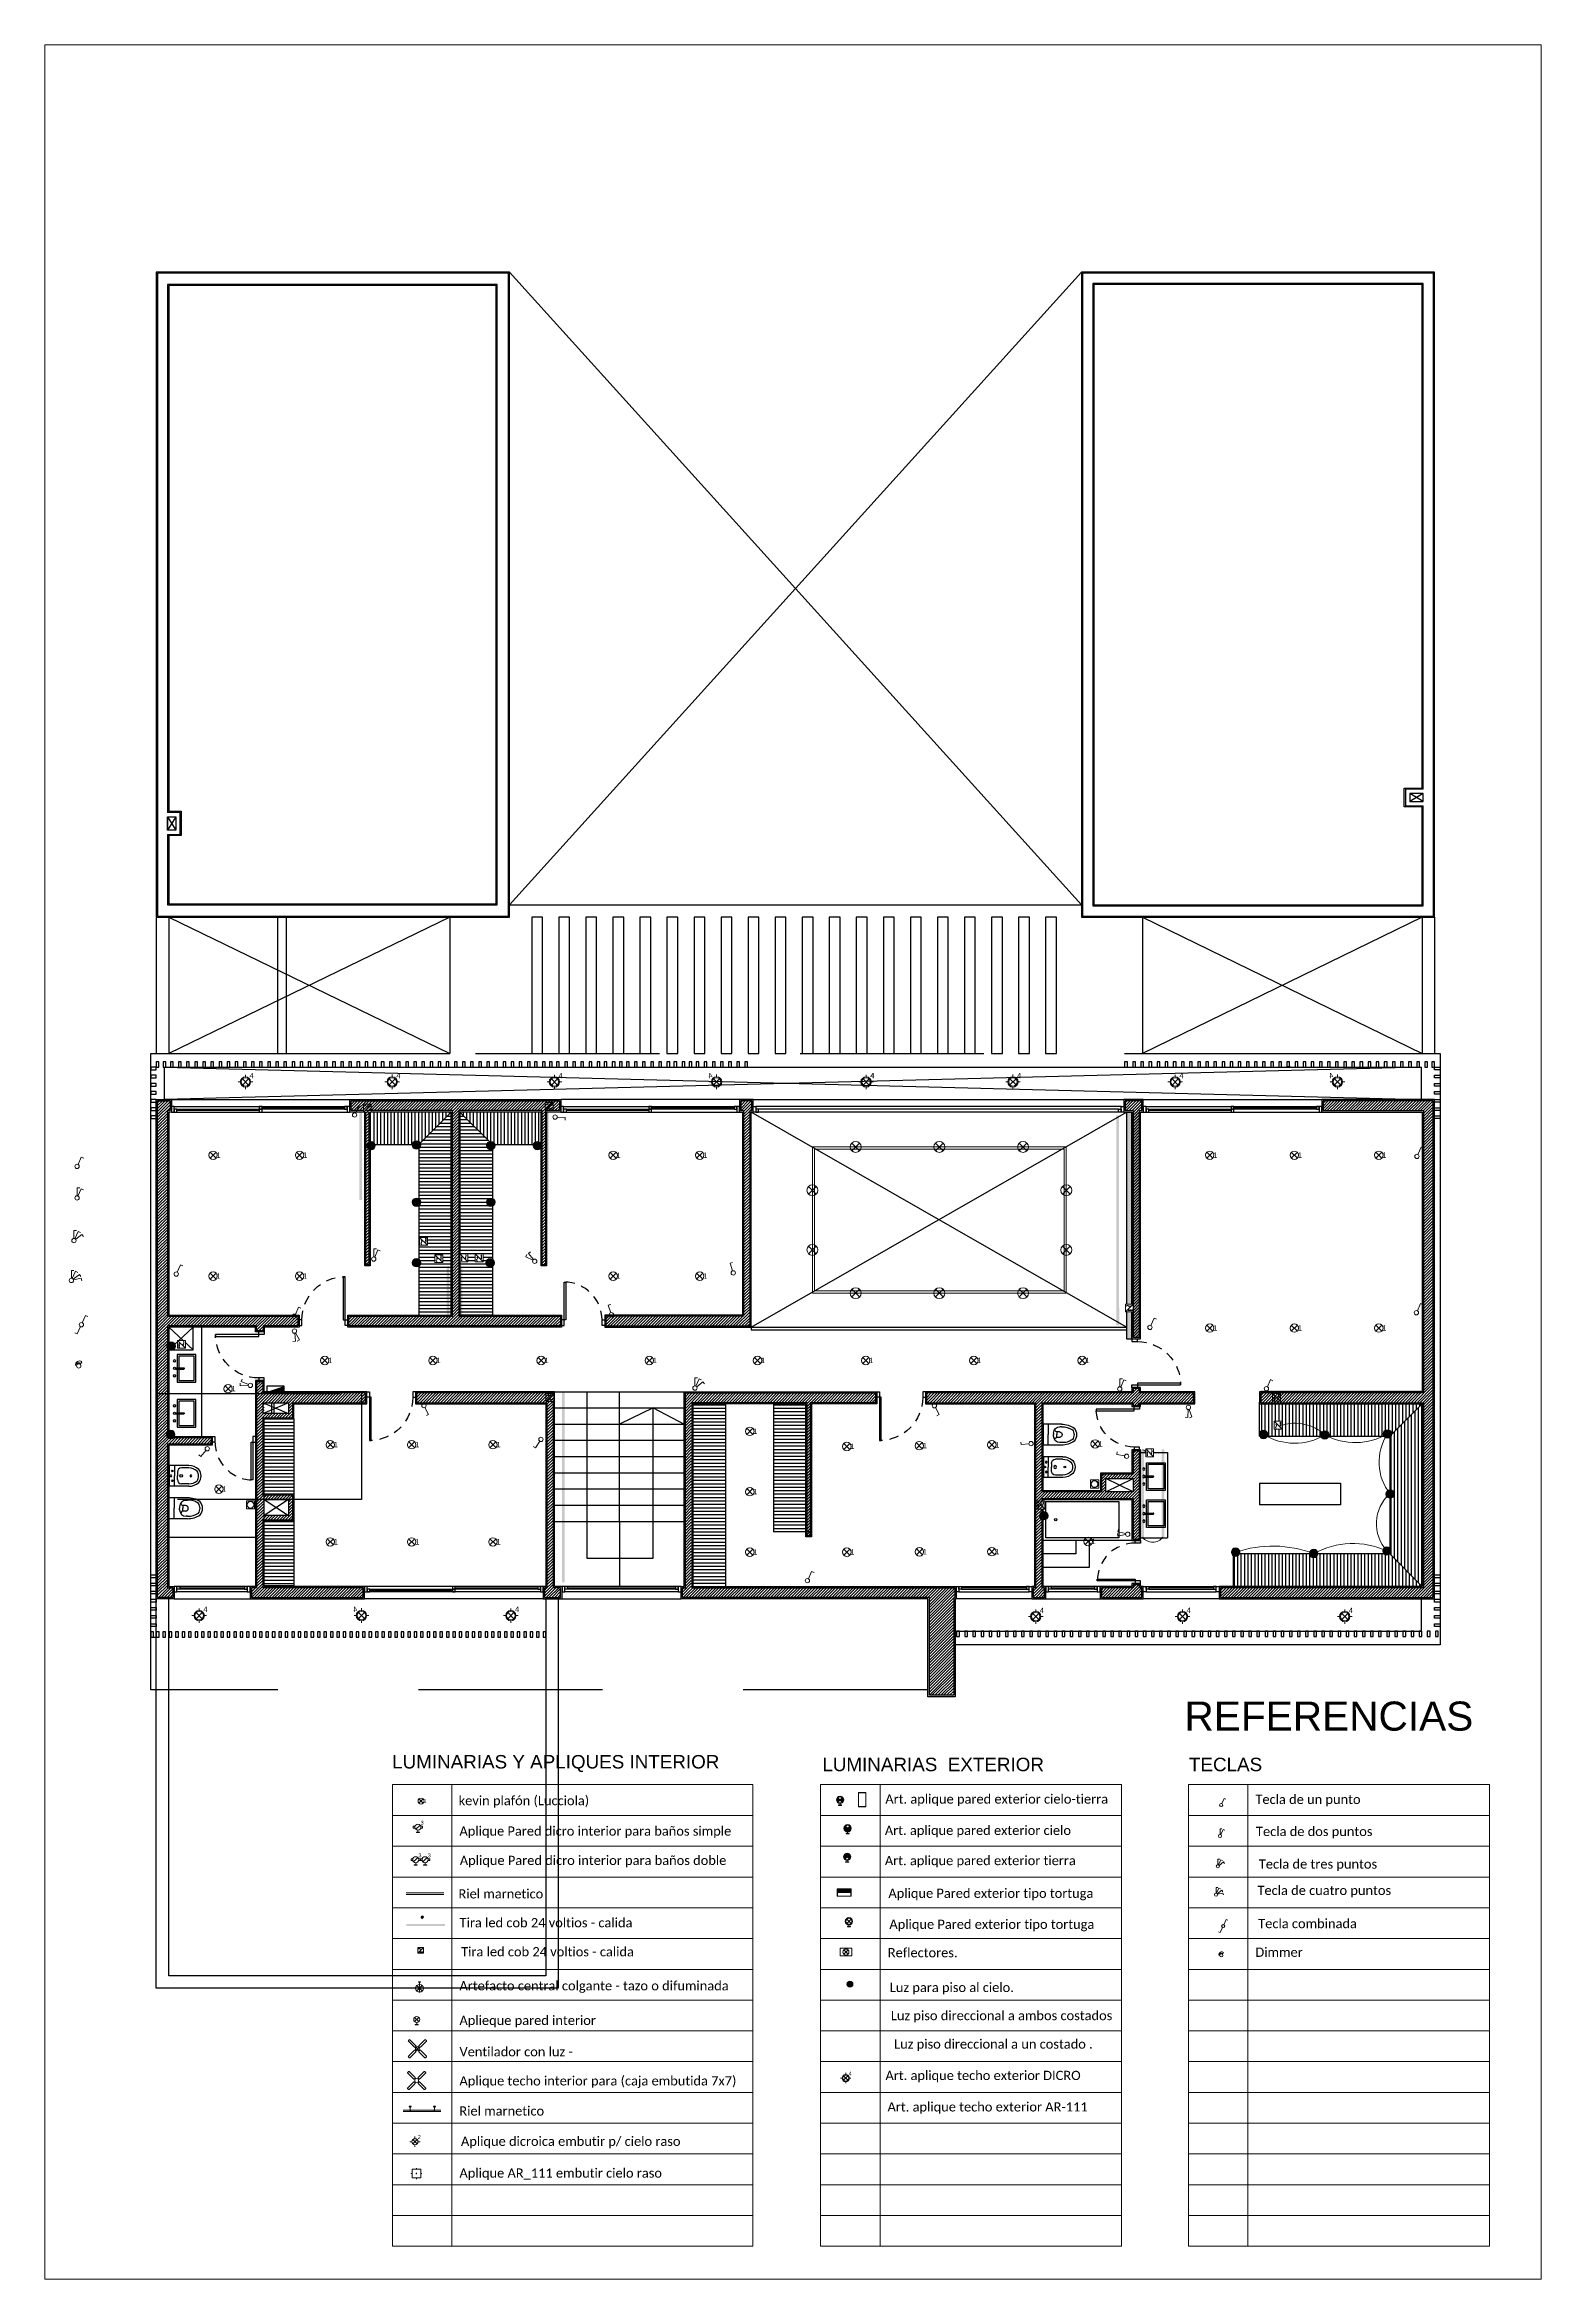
# Model space of a CAD drawing. Header units: millimetres. Extents: x 430 to 1353, y -204 to 152.
# Drawn here: x 475.63 to 503.3, y -70.17 to -28.85 of the extents above; entities that cross this region are included whole.
import ezdxf

# ---------------------------------------------------------------- set-up
doc = ezdxf.new("R2010")
doc.units = ezdxf.units.MM
doc.linetypes.add('DASHED', pattern=[0.3, 0.17, -0.13])
doc.layers.get('0').update_dxf_attribs({"color": 250})
for name, color, linetype in [('AN - Texto 1-25', 252, 'Continuous'), ('AR - Carpinteria', 252, 'Continuous'), ('AR - Equipamiento Fijo', 252, 'Continuous'), ('AR - Ht', 252, 'Continuous'), ('AR - Proyeccion', 252, 'DASHED'), ('AR - Vista 05', 252, 'Continuous'), ('AR - Vista 1', 252, 'Continuous'), ('AR - Vista 4', 252, 'Continuous'), ('AR_Vista 1', 252, 'Continuous'), ('IE - Boca', 252, 'Continuous')]:
    doc.layers.add(name, color=color, linetype=linetype)
for name, color, linetype, lineweight in [('ND-Apliques', 1, 'Continuous', 15), ('ND-GLOBAL_Notas', 252, 'Continuous', 9), ('ND-IUG- Cable led', 1, 'Continuous', 13), ('ND-Llaves', 92, 'Continuous', 9), ('ND-texto', 251, 'Continuous', 15)]:
    doc.layers.add(name, color=color, linetype=linetype, lineweight=lineweight)
doc.styles.add('IMPLANTACION', font='arial.ttf', dxfattribs={"height": 0.3})
doc.styles.add('MtXpl_Calibri', font='calibri.ttf')
doc.styles.get("Standard").update_dxf_attribs({"font": 'arial.ttf'})

# ---------------------------------------------------------------- blocks, each defined once
blk = doc.blocks.new('A$C6d3acbdb')
for p, q in [((0.023, 0.199), (0.134, 0.088)), ((0.023, 0.088), (0.134, 0.199)), ((0.037, 0), (0.12, 0)), ((0.078, 0.065), (0.078, 0.012))]:
    blk.add_line(p, q)
blk.add_lwpolyline([(0.037, 0), (0.119, 0), (0.119, 0.012), (0.037, 0.012)], close=True)
blk.add_circle((0.079, 0.143), 0.0786)
blk = doc.blocks.new('Aplique_pared_baño')
for p, q in [((-0.055, 0.088), (0.056, 0.199)), ((0, 0.065), (0, 0.012)), ((-0.041, 0), (0.041, 0))]:
    blk.add_line(p, q)
for points in [[(-0.075, 0.12), (-0.121, 0.12), (-0.121, 0.166), (-0.075, 0.166)], [(0.076, 0.166), (0.122, 0.166), (0.122, 0.12), (0.076, 0.12)]]:
    blk.add_lwpolyline(points)
blk.add_lwpolyline([(-0.041, 0), (0.041, 0), (0.041, 0.012), (-0.041, 0.012)], close=True)
blk.add_circle((0, 0.143), 0.0786)
at = {"insert": (0.07, 0.309), "char_height": 0.1, "attachment_point": 1, "style": 'IMPLANTACION'}
blk.add_mtext_dynamic_manual_height_columns('3', width=0.08963, gutter_width=1.5, heights=[0], dxfattribs=at)
blk = doc.blocks.new('A$C128db5b9')
for p, q in [((0.03, 0.173), (0.173, 0.03)), ((0.03, 0.03), (0.173, 0.173))]:
    blk.add_line(p, q)
blk.add_circle((0.101, 0.101), 0.101)
blk = doc.blocks.new('Aplique_pared-ext')
for p, q in [((0, 0.065), (0, 0.012)), ((-0.041, 0), (0.041, 0))]:
    blk.add_line(p, q)
blk.add_lwpolyline([(-0.041, 0), (0.041, 0), (0.041, 0.012), (-0.041, 0.012)], close=True)
blk.add_circle((0, 0.143), 0.0953)
at = {"xscale": 0.7777233477786838, "yscale": 0.7777233477786838, "zscale": 0.7777233477786838}
blk.add_blockref('A$C128db5b9', (-0.078, 0.065), dxfattribs=at)
blk = doc.blocks.new('Reflector')
for p, q in [((-0.056, 0.056), (0.056, -0.056)), ((-0.056, -0.056), (0.056, 0.056))]:
    blk.add_line(p, q)
blk.add_lwpolyline([(-0.154, 0.101), (0.154, 0.101), (0.154, -0.101), (-0.154, -0.101)], close=True)
blk.add_circle((0, 0), 0.0786)
blk = doc.blocks.new('Ventilador')
for p, q in [((-0.056, 0.056), (0.056, -0.056)), ((-0.056, -0.056), (0.056, 0.056))]:
    blk.add_line(p, q)
for points in [[(-0.331, 0.365), (-0.365, 0.331, 0.414214), (-0.365, 0.303), (-0.125, 0.063, 0.414214), (-0.096, 0.063), (-0.063, 0.096, 0.414214), (-0.063, 0.125), (-0.303, 0.365, 0.414214)], [(0.331, 0.365), (0.365, 0.331, -0.414214), (0.365, 0.303), (0.125, 0.063, -0.414214), (0.096, 0.063), (0.063, 0.096, -0.414214), (0.063, 0.125), (0.303, 0.365, -0.414214)], [(-0.365, -0.331), (-0.331, -0.365, 0.414214), (-0.303, -0.365), (-0.063, -0.125, 0.414214), (-0.063, -0.096), (-0.096, -0.063, 0.414214), (-0.125, -0.063), (-0.365, -0.303, 0.414214)], [(0.365, -0.331), (0.331, -0.365, -0.414214), (0.303, -0.365), (0.063, -0.125, -0.414214), (0.063, -0.096), (0.096, -0.063, -0.414214), (0.125, -0.063), (0.365, -0.303, -0.414214)]]:
    blk.add_lwpolyline(points, format="xyb", close=True)
blk.add_circle((0, 0), 0.0786)
blk = doc.blocks.new('Ventilador_sin_luz')
for points in [[(-0.331, 0.365), (-0.365, 0.331, 0.414214), (-0.365, 0.303), (-0.125, 0.063, 0.414214), (-0.096, 0.063), (-0.063, 0.096, 0.414214), (-0.063, 0.125), (-0.303, 0.365, 0.414214)], [(0.331, 0.365), (0.365, 0.331, -0.414214), (0.365, 0.303), (0.125, 0.063, -0.414214), (0.096, 0.063), (0.063, 0.096, -0.414214), (0.063, 0.125), (0.303, 0.365, -0.414214)], [(-0.365, -0.331), (-0.331, -0.365, 0.414214), (-0.303, -0.365), (-0.063, -0.125, 0.414214), (-0.063, -0.096), (-0.096, -0.063, 0.414214), (-0.125, -0.063), (-0.365, -0.303, 0.414214)], [(0.365, -0.331), (0.331, -0.365, -0.414214), (0.303, -0.365), (0.063, -0.125, -0.414214), (0.063, -0.096), (0.096, -0.063, -0.414214), (0.125, -0.063), (0.365, -0.303, -0.414214)]]:
    blk.add_lwpolyline(points, format="xyb", close=True)
blk.add_circle((0, 0), 0.0786)
blk = doc.blocks.new('Aplique_ext_caja 7x7')
for p, q in [((-0.056, 0.056), (0.056, -0.056)), ((-0.056, -0.056), (0.056, 0.056))]:
    blk.add_line(p, q)
blk.add_circle((0, 0), 0.0786)
blk = doc.blocks.new('*U395')
blk.add_blockref('Aplique_ext_caja 7x7', (0, 0))
at = {"insert": (0.063, 0.052), "char_height": 0.1, "attachment_point": 1, "style": 'IMPLANTACION'}
blk.add_mtext_dynamic_manual_height_columns('1', width=0.08011, gutter_width=0.558, heights=[0], dxfattribs=at)
blk = doc.blocks.new('Apl_piso_al_cielo')
h = blk.add_hatch(color=256)
h.dxf.hatch_style = 1
h.paths.add_polyline_path([(499.264, 165.259, 1), (499.107, 165.259, 1)])
blk.add_circle((499.185, 165.259), 0.0786)
blk = doc.blocks.new('Plafon AR-111')
for p, q in [((0, 0.112), (0, 0.142)), ((0, -0.015), (0, 0.015)), ((0.112, 0), (0.142, 0)), ((-0.112, 0), (-0.142, 0)), ((-0.015, 0), (0.015, 0)), ((0, -0.112), (0, -0.142))]:
    blk.add_line(p, q)
blk.add_lwpolyline([(-0.112, 0.112), (0.112, 0.112), (0.112, -0.112), (-0.112, -0.112)], close=True)
blk = doc.blocks.new('Led_vertical')
h = blk.add_hatch(color=256)
h.dxf.hatch_style = 1
h.paths.add_polyline_path([(-0.008, -0.03), (-0.008, -0.041), (0.008, -0.041), (0.008, -0.03, 7.325709)])
blk.add_lwpolyline([(0.008, -0.03), (0.008, -0.041), (-0.008, -0.041), (-0.008, -0.03)])
blk.add_arc((0, 0), 0.0312, 285.5463, 254.4537)
blk = doc.blocks.new('Tira_led_en planta')
blk.add_blockref('Led_vertical', (498.135, 172.62))
blk = doc.blocks.new('Aplique_int_Caja 7x7')
for p, q in [((470.255, 170.844), (470.215, 170.844)), ((470.35, 170.939), (470.35, 170.979)), ((470.445, 170.844), (470.485, 170.844)), ((470.35, 170.748), (470.35, 170.709))]:
    blk.add_line(p, q)
at = {"xscale": 0.7777233477786837, "yscale": 0.7777233477786837, "zscale": 0.7777233477786837}
blk.add_blockref('A$C128db5b9', (470.272, 170.765), dxfattribs=at)
blk = doc.blocks.new('Aplique_para _caja_emutida')
blk.add_blockref('Aplique_int_Caja 7x7', (28.776, -2.279))
at = {"insert": (499.201, 168.736), "char_height": 0.1, "attachment_point": 1, "style": 'IMPLANTACION'}
blk.add_mtext_dynamic_manual_height_columns('2', width=0.27548, gutter_width=1.5, heights=[0], dxfattribs=at)
blk = doc.blocks.new('Aplieque_Cielo-tierra')
h = blk.add_hatch(color=256)
h.dxf.hatch_style = 1
h.paths.add_polyline_path([(0, 0.143), (-0.055, 0.199, 0.293406), (-0.073, 0.116, 0.107717), (-0.055, 0.088)])
h.paths.add_polyline_path([(0.074, 0.171, 0.107717), (0.056, 0.199), (0, 0.143), (0.056, 0.088, 0.293406)])
for p, q in [((-0.055, 0.199), (0.056, 0.088)), ((-0.055, 0.088), (0.056, 0.199)), ((-0.041, 0), (0.041, 0)), ((0, 0.065), (0, 0.012))]:
    blk.add_line(p, q)
blk.add_lwpolyline([(-0.041, 0), (0.041, 0), (0.041, 0.012), (-0.041, 0.012)], close=True)
for radius in [0.0953, 0.0786]:
    blk.add_circle((0, 0.143), radius)
blk = doc.blocks.new('Llave_3_puntos')
for points in [[(0, 0.11), (0, 0.256), (0.048, 0.256)], [(0.017, 0.106), (0.077, 0.24), (0.121, 0.22)], [(0.032, 0.094), (0.148, 0.183), (0.177, 0.145)]]:
    blk.add_lwpolyline(points)
blk.add_circle((0, 0.07), 0.04)
blk = doc.blocks.new('Llave_1_punto')
blk.add_lwpolyline([(0.017, 0.106), (0.077, 0.24), (0.121, 0.22)])
blk.add_circle((0, 0.07), 0.04)
blk = doc.blocks.new('Llave_2_puntos')
for points in [[(0, 0.11), (0, 0.256), (0.048, 0.256)], [(0.017, 0.106), (0.077, 0.24), (0.121, 0.22)]]:
    blk.add_lwpolyline(points)
blk.add_circle((0, 0.07), 0.04)
blk = doc.blocks.new('Tecal_Combinada')
for points in [[(-0.017, 0.004), (-0.077, -0.13), (-0.121, -0.11)], [(0.017, 0.076), (0.077, 0.21), (0.121, 0.19)]]:
    blk.add_lwpolyline(points)
blk.add_circle((0, 0.04), 0.04)
blk = doc.blocks.new('Tecla_dimmer')
blk.add_line((0.039, 0.083), (0.059, 0.114))
blk.add_circle((0, 0.04), 0.04)
for centre, radius, start, end in [((0.011, 0.059), 0.0724, 48.8084, 190.5506), ((-0.001, 0.038), 0.0598, 48.3682, 172.6394)]:
    blk.add_arc(centre, radius, start, end)
blk = doc.blocks.new('Aplique de pared cielo tierra')
for p, q in [((-0.094, 0.349), (0.094, 0.349)), ((-0.094, 0), (0.094, 0))]:
    blk.add_line(p, q)
blk.add_lwpolyline([(-0.094, 0.359), (0.094, 0.359), (0.094, -0.01), (-0.094, -0.01)], close=True)
blk = doc.blocks.new('*U468')
blk.add_blockref('Aplique_ext_caja 7x7', (0, 0))
at = {"insert": (0.063, 0.052), "char_height": 0.1, "attachment_point": 1, "style": 'IMPLANTACION'}
blk.add_mtext_dynamic_manual_height_columns('1', width=0.08011, gutter_width=0.558, heights=[0], dxfattribs=at)
blk = doc.blocks.new('*U469')
blk.add_blockref('Aplique_ext_caja 7x7', (0, 0))
at = {"insert": (0.063, 0.052), "char_height": 0.1, "attachment_point": 1, "style": 'IMPLANTACION'}
blk.add_mtext_dynamic_manual_height_columns('1', width=0.08011, gutter_width=0.558, heights=[0], dxfattribs=at)
blk = doc.blocks.new('*U470')
blk.add_blockref('Aplique_ext_caja 7x7', (0, 0))
at = {"insert": (0.063, 0.052), "char_height": 0.1, "attachment_point": 1, "style": 'IMPLANTACION'}
blk.add_mtext_dynamic_manual_height_columns('1', width=0.08011, gutter_width=0.558, heights=[0], dxfattribs=at)
blk = doc.blocks.new('*U471')
blk.add_blockref('Aplique_ext_caja 7x7', (0, 0))
at = {"insert": (0.063, 0.052), "char_height": 0.1, "attachment_point": 1, "style": 'IMPLANTACION'}
blk.add_mtext_dynamic_manual_height_columns('1', width=0.08011, gutter_width=0.558, heights=[0], dxfattribs=at)
blk = doc.blocks.new('*U472')
blk.add_blockref('Aplique_ext_caja 7x7', (0, 0))
at = {"insert": (0.063, 0.052), "char_height": 0.1, "attachment_point": 1, "style": 'IMPLANTACION'}
blk.add_mtext_dynamic_manual_height_columns('1', width=0.08011, gutter_width=0.558, heights=[0], dxfattribs=at)
blk = doc.blocks.new('*U473')
blk.add_blockref('Aplique_ext_caja 7x7', (0, 0))
at = {"insert": (0.063, 0.052), "char_height": 0.1, "attachment_point": 1, "style": 'IMPLANTACION'}
blk.add_mtext_dynamic_manual_height_columns('1', width=0.08011, gutter_width=0.558, heights=[0], dxfattribs=at)
blk = doc.blocks.new('*U474')
blk.add_blockref('Aplique_ext_caja 7x7', (0, 0))
at = {"insert": (0.063, 0.052), "char_height": 0.1, "attachment_point": 1, "style": 'IMPLANTACION'}
blk.add_mtext_dynamic_manual_height_columns('1', width=0.08011, gutter_width=0.558, heights=[0], dxfattribs=at)
blk = doc.blocks.new('*U475')
blk.add_blockref('Aplique_ext_caja 7x7', (0, 0))
at = {"insert": (0.063, 0.052), "char_height": 0.1, "attachment_point": 1, "style": 'IMPLANTACION'}
blk.add_mtext_dynamic_manual_height_columns('1', width=0.08011, gutter_width=0.558, heights=[0], dxfattribs=at)
blk = doc.blocks.new('*U476')
blk.add_blockref('Aplique_ext_caja 7x7', (0, 0))
at = {"insert": (0.063, 0.052), "char_height": 0.1, "attachment_point": 1, "style": 'IMPLANTACION'}
blk.add_mtext_dynamic_manual_height_columns('1', width=0.08011, gutter_width=0.558, heights=[0], dxfattribs=at)
blk = doc.blocks.new('*U477')
blk.add_blockref('Aplique_ext_caja 7x7', (0, 0))
at = {"insert": (0.063, 0.052), "char_height": 0.1, "attachment_point": 1, "style": 'IMPLANTACION'}
blk.add_mtext_dynamic_manual_height_columns('1', width=0.08011, gutter_width=0.558, heights=[0], dxfattribs=at)
blk = doc.blocks.new('*U478')
blk.add_blockref('Aplique_ext_caja 7x7', (0, 0))
at = {"insert": (0.063, 0.052), "char_height": 0.1, "attachment_point": 1, "style": 'IMPLANTACION'}
blk.add_mtext_dynamic_manual_height_columns('1', width=0.08011, gutter_width=0.558, heights=[0], dxfattribs=at)
blk = doc.blocks.new('*U479')
blk.add_blockref('Aplique_ext_caja 7x7', (0, 0))
at = {"insert": (0.063, 0.052), "char_height": 0.1, "attachment_point": 1, "style": 'IMPLANTACION'}
blk.add_mtext_dynamic_manual_height_columns('1', width=0.08011, gutter_width=0.558, heights=[0], dxfattribs=at)
blk = doc.blocks.new('*U480')
blk.add_blockref('Aplique_ext_caja 7x7', (0, 0))
at = {"insert": (0.063, 0.052), "char_height": 0.1, "attachment_point": 1, "style": 'IMPLANTACION'}
blk.add_mtext_dynamic_manual_height_columns('1', width=0.08011, gutter_width=0.558, heights=[0], dxfattribs=at)
blk = doc.blocks.new('*U481')
blk.add_blockref('Aplique_ext_caja 7x7', (0, 0))
at = {"insert": (0.063, 0.052), "char_height": 0.1, "attachment_point": 1, "style": 'IMPLANTACION'}
blk.add_mtext_dynamic_manual_height_columns('1', width=0.08011, gutter_width=0.558, heights=[0], dxfattribs=at)
blk = doc.blocks.new('*U482')
blk.add_blockref('Aplique_ext_caja 7x7', (0, 0))
at = {"insert": (0.063, 0.052), "char_height": 0.1, "attachment_point": 1, "style": 'IMPLANTACION'}
blk.add_mtext_dynamic_manual_height_columns('1', width=0.08011, gutter_width=0.558, heights=[0], dxfattribs=at)
blk = doc.blocks.new('*U483')
blk.add_blockref('Aplique_ext_caja 7x7', (0, 0))
at = {"insert": (0.063, 0.052), "char_height": 0.1, "attachment_point": 1, "style": 'IMPLANTACION'}
blk.add_mtext_dynamic_manual_height_columns('1', width=0.08011, gutter_width=0.558, heights=[0], dxfattribs=at)
blk = doc.blocks.new('*U484')
blk.add_blockref('Aplique_ext_caja 7x7', (0, 0))
at = {"insert": (0.063, 0.052), "char_height": 0.1, "attachment_point": 1, "style": 'IMPLANTACION'}
blk.add_mtext_dynamic_manual_height_columns('1', width=0.08011, gutter_width=0.558, heights=[0], dxfattribs=at)
blk = doc.blocks.new('*U485')
blk.add_blockref('Aplique_ext_caja 7x7', (0, 0))
at = {"insert": (0.063, 0.052), "char_height": 0.1, "attachment_point": 1, "style": 'IMPLANTACION'}
blk.add_mtext_dynamic_manual_height_columns('1', width=0.08011, gutter_width=0.558, heights=[0], dxfattribs=at)
blk = doc.blocks.new('*U486')
blk.add_blockref('Aplique_ext_caja 7x7', (0, 0))
at = {"insert": (0.063, 0.052), "char_height": 0.1, "attachment_point": 1, "style": 'IMPLANTACION'}
blk.add_mtext_dynamic_manual_height_columns('1', width=0.08011, gutter_width=0.558, heights=[0], dxfattribs=at)
blk = doc.blocks.new('*U440')
blk.add_blockref('Aplique_ext_caja 7x7', (0, 0))
at = {"insert": (0.063, 0.052), "char_height": 0.1, "attachment_point": 1, "style": 'IMPLANTACION'}
blk.add_mtext_dynamic_manual_height_columns('1', width=0.08011, gutter_width=0.558, heights=[0], dxfattribs=at)
blk = doc.blocks.new('*U441')
blk.add_blockref('Aplique_ext_caja 7x7', (0, 0))
at = {"insert": (0.063, 0.052), "char_height": 0.1, "attachment_point": 1, "style": 'IMPLANTACION'}
blk.add_mtext_dynamic_manual_height_columns('1', width=0.08011, gutter_width=0.558, heights=[0], dxfattribs=at)
blk = doc.blocks.new('*U442')
blk.add_blockref('Aplique_ext_caja 7x7', (0, 0))
at = {"insert": (0.063, 0.052), "char_height": 0.1, "attachment_point": 1, "style": 'IMPLANTACION'}
blk.add_mtext_dynamic_manual_height_columns('1', width=0.08011, gutter_width=0.558, heights=[0], dxfattribs=at)
blk = doc.blocks.new('*U443')
blk.add_blockref('Aplique_ext_caja 7x7', (0, 0))
at = {"insert": (0.063, 0.052), "char_height": 0.1, "attachment_point": 1, "style": 'IMPLANTACION'}
blk.add_mtext_dynamic_manual_height_columns('1', width=0.08011, gutter_width=0.558, heights=[0], dxfattribs=at)
blk = doc.blocks.new('*U444')
blk.add_blockref('Aplique_ext_caja 7x7', (0, 0))
at = {"insert": (0.063, 0.052), "char_height": 0.1, "attachment_point": 1, "style": 'IMPLANTACION'}
blk.add_mtext_dynamic_manual_height_columns('1', width=0.08011, gutter_width=0.558, heights=[0], dxfattribs=at)
blk = doc.blocks.new('*U445')
blk.add_blockref('Aplique_ext_caja 7x7', (0, 0))
at = {"insert": (0.063, 0.052), "char_height": 0.1, "attachment_point": 1, "style": 'IMPLANTACION'}
blk.add_mtext_dynamic_manual_height_columns('1', width=0.08011, gutter_width=0.558, heights=[0], dxfattribs=at)
blk = doc.blocks.new('*U446')
blk.add_blockref('Aplique_ext_caja 7x7', (0, 0))
at = {"insert": (0.063, 0.052), "char_height": 0.1, "attachment_point": 1, "style": 'IMPLANTACION'}
blk.add_mtext_dynamic_manual_height_columns('1', width=0.08011, gutter_width=0.558, heights=[0], dxfattribs=at)
blk = doc.blocks.new('*U447')
blk.add_blockref('Aplique_ext_caja 7x7', (0, 0))
at = {"insert": (0.063, 0.052), "char_height": 0.1, "attachment_point": 1, "style": 'IMPLANTACION'}
blk.add_mtext_dynamic_manual_height_columns('1', width=0.08011, gutter_width=0.558, heights=[0], dxfattribs=at)
blk = doc.blocks.new('*U448')
blk.add_blockref('Aplique_ext_caja 7x7', (0, 0))
at = {"insert": (0.063, 0.052), "char_height": 0.1, "attachment_point": 1, "style": 'IMPLANTACION'}
blk.add_mtext_dynamic_manual_height_columns('1', width=0.08011, gutter_width=0.558, heights=[0], dxfattribs=at)
blk = doc.blocks.new('*U449')
blk.add_blockref('Aplique_ext_caja 7x7', (0, 0))
at = {"insert": (0.063, 0.052), "char_height": 0.1, "attachment_point": 1, "style": 'IMPLANTACION'}
blk.add_mtext_dynamic_manual_height_columns('1', width=0.08011, gutter_width=0.558, heights=[0], dxfattribs=at)
blk = doc.blocks.new('*U450')
blk.add_blockref('Aplique_ext_caja 7x7', (0, 0))
at = {"insert": (0.063, 0.052), "char_height": 0.1, "attachment_point": 1, "style": 'IMPLANTACION'}
blk.add_mtext_dynamic_manual_height_columns('1', width=0.08011, gutter_width=0.558, heights=[0], dxfattribs=at)
blk = doc.blocks.new('*U451')
blk.add_blockref('Aplique_ext_caja 7x7', (0, 0))
at = {"insert": (0.063, 0.052), "char_height": 0.1, "attachment_point": 1, "style": 'IMPLANTACION'}
blk.add_mtext_dynamic_manual_height_columns('1', width=0.08011, gutter_width=0.558, heights=[0], dxfattribs=at)
blk = doc.blocks.new('Dicro 2')
for p, q in [((-0.071, 0.071), (0.071, -0.071)), ((-0.071, -0.071), (0.071, 0.071))]:
    blk.add_line(p, q)
blk.add_circle((0, 0), 0.101)
blk = doc.blocks.new('*U465')
blk.add_blockref('Aplique_ext_caja 7x7', (0, 0))
at = {"insert": (0.063, 0.052), "char_height": 0.1, "attachment_point": 1, "style": 'IMPLANTACION'}
blk.add_mtext_dynamic_manual_height_columns('1', width=0.08011, gutter_width=0.558, heights=[0], dxfattribs=at)
blk = doc.blocks.new('*U466')
blk.add_blockref('Aplique_ext_caja 7x7', (0, 0))
at = {"insert": (0.063, 0.052), "char_height": 0.1, "attachment_point": 1, "style": 'IMPLANTACION'}
blk.add_mtext_dynamic_manual_height_columns('1', width=0.08011, gutter_width=0.558, heights=[0], dxfattribs=at)
blk = doc.blocks.new('*U467')
blk.add_blockref('Aplique_ext_caja 7x7', (0, 0))
at = {"insert": (0.063, 0.052), "char_height": 0.1, "attachment_point": 1, "style": 'IMPLANTACION'}
blk.add_mtext_dynamic_manual_height_columns('1', width=0.08011, gutter_width=0.558, heights=[0], dxfattribs=at)
blk = doc.blocks.new('Artefacto_colgante')
h = blk.add_hatch(color=256)
h.dxf.hatch_style = 1
h.paths.add_polyline_path([(-0.028, 0.17, 1), (0.028, 0.17)])
h.paths.add_polyline_path([(0.014, -0.087), (-0.014, -0.087), (0, -0.101)])
for p, q in [((-0.071, 0.071), (0.071, -0.071)), ((-0.071, -0.071), (0.071, 0.071)), ((-0.028, 0.17), (0.028, 0.17)), ((0, -0.087), (0, 0.142)), ((0, -0.101), (-0.014, -0.087)), ((-0.014, -0.087), (0.014, -0.087)), ((0, -0.101), (0.014, -0.087))]:
    blk.add_line(p, q)
blk.add_circle((0, 0), 0.101)
blk.add_arc((0, 0.17), 0.0277, 180, 0)
blk = doc.blocks.new('Aplique para techo exterior')
for p, q in [((-0.095, 0), (-0.135, 0)), ((-0.056, -0.056), (0.056, 0.056)), ((-0.056, 0.056), (0.056, -0.056)), ((0, 0.095), (0, 0.135)), ((0.095, 0), (0.135, 0)), ((0, -0.095), (0, -0.135))]:
    blk.add_line(p, q)
for radius in [0.0953, 0.0786]:
    blk.add_circle((0, 0), radius)
at = {"insert": (0.076, 0.167), "char_height": 0.1, "attachment_point": 1, "style": 'IMPLANTACION'}
blk.add_mtext_dynamic_manual_height_columns('4', width=0.07241, gutter_width=1.5, heights=[0], dxfattribs=at)
blk = doc.blocks.new('Tortuga con vicera')
h = blk.add_hatch(color=256)
h.dxf.hatch_style = 1
h.paths.add_polyline_path([(0.174, -0.11), (-0.174, -0.11), (-0.174, 0), (0.174, 0)])
for p, q in [((-0.174, -0.189), (-0.174, 0)), ((0.174, -0.189), (0.174, 0)), ((-0.174, -0.068), (0.174, -0.068))]:
    blk.add_line(p, q)
blk.add_lwpolyline([(-0.184, -0.189), (-0.184, 0), (0.184, 0), (0.184, -0.189)], close=True)
blk = doc.blocks.new('Tensor_colgante')
at = {"layer": 'ND-Apliques'}
h = blk.add_hatch(color=256, dxfattribs=at)
h.dxf.hatch_style = 1
h.paths.add_polyline_path([(0.028, 0.139), (-0.028, 0.139, 1)])
h.paths.add_polyline_path([(0, 0), (0.014, 0.014), (-0.014, 0.014)])
for p, q in [((0.028, 0.139), (-0.028, 0.139)), ((0, 0), (-0.014, 0.014)), ((0.014, 0.014), (-0.014, 0.014)), ((0, 0.014), (0, 0.111)), ((0, 0), (0.014, 0.014))]:
    blk.add_line(p, q, dxfattribs=at)
blk.add_arc((0, 0.139), 0.0277, 180, 0, dxfattribs=at)
blk = doc.blocks.new('Teclas_4_puntos')
for points in [[(0, 0.102), (0, 0.248), (0.047, 0.248)], [(0.016, 0.098), (0.077, 0.232), (0.12, 0.212)], [(0.031, 0.086), (0.148, 0.175), (0.177, 0.137)], [(0.039, 0.071), (0.181, 0.103), (0.192, 0.056)]]:
    blk.add_lwpolyline(points)
blk.add_circle((0, 0.062), 0.04)
blk = doc.blocks.new('Apl_pared_cielo')
h = blk.add_hatch(color=256)
h.dxf.hatch_style = 1
h.paths.add_polyline_path([(0.079, 0.143, 0.198912), (0.056, 0.199), (0, 0.143), (0.056, 0.088, 0.198912)])
h.paths.add_polyline_path([(0, 0.143), (-0.055, 0.088, 0.414214), (0.056, 0.088)])
h.paths.add_polyline_path([(0, 0.143), (-0.055, 0.199, 0.198912), (-0.078, 0.143, 0.198912), (-0.055, 0.088)])
for p, q in [((-0.067, 0.211), (0.056, 0.088)), ((-0.055, 0.088), (0.068, 0.211)), ((0, 0.065), (0, 0.012)), ((-0.041, 0), (0.041, 0))]:
    blk.add_line(p, q)
blk.add_lwpolyline([(-0.041, 0), (0.041, 0), (0.041, 0.012), (-0.041, 0.012)], close=True)
for radius in [0.0953, 0.0786]:
    blk.add_circle((0, 0.143), radius)
blk = doc.blocks.new('Aplique_luz_cielo')
blk.add_blockref('Apl_pared_cielo', (0, 0))
blk = doc.blocks.new('Apliqe_pared_tierra')
h = blk.add_hatch(color=256)
h.dxf.hatch_style = 1
h.paths.add_polyline_path([(669.382, 35.971, 0.198912), (669.359, 36.026), (669.303, 35.971), (669.359, 35.915, 0.198912)])
h.paths.add_polyline_path([(669.303, 35.971), (669.248, 36.026, 0.198912), (669.225, 35.971, 0.198912), (669.248, 35.915)])
h.paths.add_polyline_path([(669.359, 36.026, 0.414214), (669.248, 36.026), (669.303, 35.971)])
for p, q in [((669.236, 36.038), (669.371, 35.903)), ((669.236, 35.903), (669.371, 36.038)), ((669.262, 35.827), (669.344, 35.827)), ((669.303, 35.892), (669.303, 35.84))]:
    blk.add_line(p, q)
blk.add_lwpolyline([(669.262, 35.827), (669.344, 35.827), (669.344, 35.84), (669.262, 35.84)], close=True)
for radius in [0.0953, 0.0786]:
    blk.add_circle((669.303, 35.971), radius)
blk = doc.blocks.new('*U408')
blk.add_blockref('Aplique_ext_caja 7x7', (0, 0))
at = {"insert": (0.063, 0.052), "char_height": 0.1, "attachment_point": 1, "style": 'IMPLANTACION'}
blk.add_mtext_dynamic_manual_height_columns('1', width=0.08011, gutter_width=0.558, heights=[0], dxfattribs=at)
blk = doc.blocks.new('*U409')
blk.add_blockref('Aplique_ext_caja 7x7', (0, 0))
at = {"insert": (0.063, 0.052), "char_height": 0.1, "attachment_point": 1, "style": 'IMPLANTACION'}
blk.add_mtext_dynamic_manual_height_columns('1', width=0.08011, gutter_width=0.558, heights=[0], dxfattribs=at)
blk = doc.blocks.new('*U403')
blk.add_blockref('Aplique_ext_caja 7x7', (0, 0))
at = {"insert": (0.063, 0.052), "char_height": 0.1, "attachment_point": 1, "style": 'IMPLANTACION'}
blk.add_mtext_dynamic_manual_height_columns('1', width=0.08011, gutter_width=0.558, heights=[0], dxfattribs=at)
blk = doc.blocks.new('*U404')
blk.add_blockref('Aplique_ext_caja 7x7', (0, 0))
at = {"insert": (0.063, 0.052), "char_height": 0.1, "attachment_point": 1, "style": 'IMPLANTACION'}
blk.add_mtext_dynamic_manual_height_columns('1', width=0.08011, gutter_width=0.558, heights=[0], dxfattribs=at)
blk = doc.blocks.new('*U405')
blk.add_blockref('Aplique_ext_caja 7x7', (0, 0))
at = {"insert": (0.063, 0.052), "char_height": 0.1, "attachment_point": 1, "style": 'IMPLANTACION'}
blk.add_mtext_dynamic_manual_height_columns('1', width=0.08011, gutter_width=0.558, heights=[0], dxfattribs=at)
blk = doc.blocks.new('Fuente')
blk.add_wipeout([(0, 0.201), (0.201, 0.201), (0.201, 0), (0, 0)])
at = {"lineweight": 9}
for p, q in [((0, 0), (0.201, 0.201)), ((0.076, 0.049), (0.099, 0.049)), ((0.076, 0.035), (0.179, 0.035)), ((0.116, 0.049), (0.139, 0.049)), ((0.155, 0.049), (0.179, 0.049))]:
    blk.add_line(p, q, dxfattribs=at)
blk.add_lwpolyline([(0, 0.201), (0.201, 0.201), (0.201, 0), (0, 0)], close=True, dxfattribs=at)
blk.add_lwpolyline([(0.123, 0.161, -0.62928), (0.073, 0.153, 0.691702), (0.023, 0.144)], format="xyb", dxfattribs=at)
blk = doc.blocks.new('Extracttor_de_aire')
for p, q in [((0, 0), (0, 0.15)), ((0, 0.15), (0.15, 0.15)), ((0.15, 0), (0, 0)), ((0.15, 0), (0.15, 0.15))]:
    blk.add_line(p, q)
for radius in [0.0649, 0.0607]:
    blk.add_circle((0.075, 0.075), radius)
blk = doc.blocks.new('*U370')
blk.add_blockref('Aplique_ext_caja 7x7', (0, 0))
at = {"insert": (0.063, 0.052), "char_height": 0.1, "attachment_point": 1, "style": 'IMPLANTACION'}
blk.add_mtext_dynamic_manual_height_columns('1', width=0.08011, gutter_width=0.558, heights=[0], dxfattribs=at)
blk = doc.blocks.new('*U371')
blk.add_blockref('Aplique_ext_caja 7x7', (0, 0))
at = {"insert": (0.063, 0.052), "char_height": 0.1, "attachment_point": 1, "style": 'IMPLANTACION'}
blk.add_mtext_dynamic_manual_height_columns('1', width=0.08011, gutter_width=0.558, heights=[0], dxfattribs=at)
blk = doc.blocks.new('BIDE2-VS')
for p, q in [((-0.19, 0), (0.19, 0)), ((-0.19, -0.354), (-0.19, 0)), ((0.19, -0.354), (0.19, 0)), ((-0.19, -0.09), (0, -0.09)), ((-0.145, -0.354), (-0.145, -0.224)), ((-0.145, -0.354), (-0.145, -0.327)), ((-0.067, -0.146), (0, -0.146)), ((0.19, -0.09), (0, -0.09)), ((0.067, -0.146), (0, -0.146)), ((0.145, -0.354), (0.145, -0.224))]:
    blk.add_line(p, q)
for centre, radius in [((-0.09, -0.052), 0.015), ((0, -0.215), 0.026), ((0.09, -0.052), 0.015)]:
    blk.add_circle(centre, radius)
for centre, radius, start, end in [((0.084, -0.354), 0.274, 180, 222.2256), ((-0.067, -0.224), 0.0781, 90, 180), ((0.084, -0.354), 0.229, 180, 221.3159), ((0, -0.03), 0.015, 90, 270), ((0, -0.393), 0.015, 90, 270), ((0, -0.03), 0.015, 270, 90), ((0, -0.393), 0.015, 270, 90), ((0.067, -0.224), 0.0781, 0, 90), ((-0.084, -0.354), 0.229, 318.6841, 0), ((-0.084, -0.354), 0.274, 317.7744, 0), ((0, -0.39), 0.19, 231.2469, 270), ((0, -0.39), 0.145, 232.619, 270), ((0, -0.39), 0.145, 270, 307.381), ((0, -0.39), 0.19, 270, 308.7531)]:
    blk.add_arc(centre, radius, start, end)
blk = doc.blocks.new('INOD3-VS')
for p, q in [((-0.19, 0), (0.19, 0)), ((-0.19, -0.334), (-0.19, 0)), ((0.19, -0.334), (0.19, 0)), ((-0.19, -0.09), (0, -0.09)), ((-0.145, -0.334), (-0.145, -0.307)), ((-0.05, -0.297), (-0.05, -0.247)), ((-0.05, -0.247), (0, -0.247)), ((-0.028, -0.19), (0, -0.19)), ((0.19, -0.09), (0, -0.09)), ((0.028, -0.19), (0, -0.19)), ((0.05, -0.247), (0, -0.247)), ((0.05, -0.297), (0.05, -0.247)), ((0.145, -0.334), (0.145, -0.307))]:
    blk.add_line(p, q)
for centre, radius, start, end in [((0.195, -0.344), 0.385, 178.5208, 215.4085), ((-0.028, -0.307), 0.117, 90, 180), ((0.198, -0.345), 0.343, 178.2465, 213.5506), ((-0.095, -0.259), 0.0464, 14.8851, 92.9268), ((0, -0.297), 0.05, 180, 270), ((0, -0.297), 0.05, 270, 0), ((0.028, -0.307), 0.117, 0, 90), ((0.095, -0.259), 0.0464, 87.0732, 165.1149), ((-0.127, -0.365), 0.274, 321.8101, 6.3928), ((-0.192, -0.345), 0.383, 324.4734, 1.5973), ((0, -0.419), 0.19, 231.2469, 270), ((0, -0.419), 0.145, 232.619, 270), ((0, -0.419), 0.145, 270, 307.381), ((0, -0.419), 0.19, 270, 308.7531)]:
    blk.add_arc(centre, radius, start, end)
blk = doc.blocks.new('bacha')
for p, q in [((519.809, 72.68), (519.809, 72.832)), ((519.833, 72.68), (519.833, 72.832))]:
    blk.add_line(p, q)
for points in [[(519.809, 72.711), (519.565, 72.711), (519.565, 73.058), (520.076, 73.058), (520.076, 72.711), (519.833, 72.711)], [(519.809, 72.741), (519.595, 72.741), (519.595, 73.028), (520.046, 73.028), (520.046, 72.741), (519.833, 72.741)]]:
    blk.add_lwpolyline(points)
blk.add_arc((519.821, 72.831), 0.0121, 5.5464, 174.4536)
at = {"extrusion": (0, 0, -1)}
for centre in [(519.683, 72.661), (519.821, 72.661), (519.959, 72.661)]:
    blk.add_ellipse(centre, major_axis=(0.0235, 0), ratio=0.85, start_param=3.141593, end_param=9.424778, dxfattribs=at)
blk = doc.blocks.new('*U491')
blk.add_lwpolyline([(0.05, 0.1), (0.05, 0.9), (0.083, 0.9), (0.083, 0.1)], close=True)
for points in [[(0, 0), (0.05, 0), (0.05, 0.1), (0, 0.1)], [(0.9, 0), (0.85, 0), (0.85, 0.1), (0.9, 0.1)]]:
    blk.add_lwpolyline(points)
at = {"color": 8, "linetype": 'DASHED'}
blk.add_arc((0.05, 0.1), 0.8, 360, 90, dxfattribs=at)
blk = doc.blocks.new('*U492')
blk.add_lwpolyline([(0.05, 0.1), (0.05, 0.8), (0.083, 0.8), (0.083, 0.1)], close=True)
for points in [[(0, 0), (0.05, 0), (0.05, 0.1), (0, 0.1)], [(0.8, 0), (0.75, 0), (0.75, 0.1), (0.8, 0.1)]]:
    blk.add_lwpolyline(points)
at = {"color": 8, "linetype": 'DASHED'}
blk.add_arc((0.05, 0.1), 0.7, 360, 90, dxfattribs=at)
blk = doc.blocks.new('*U294')
at = {"color": 8}
blk.add_line((2.1, 0.025), (0.1, 0.025), dxfattribs=at)
at = {"layer": 'AR - Carpinteria'}
for p, q in [((0.05, 0.1), (2.15, 0.1)), ((0.05, 0), (2.15, 0)), ((0.1, 0.05), (2.1, 0.05))]:
    blk.add_line(p, q, dxfattribs=at)
for points in [[(0, 0), (0.05, 0), (0.05, 0.1), (0, 0.1)], [(0.05, 0), (0.1, 0), (0.1, 0.05), (0.05, 0.05)], [(2.15, 0), (2.1, 0), (2.1, 0.05), (2.15, 0.05)], [(2.15, 0), (2.2, 0), (2.2, 0.1), (2.15, 0.1)]]:
    blk.add_lwpolyline(points, close=True, dxfattribs=at)
blk = doc.blocks.new('*U494')
at = {"color": 8}
for p, q in [((1.625, 0.025), (0.1, 0.025)), ((1.675, 0.075), (3.2, 0.075))]:
    blk.add_line(p, q, dxfattribs=at)
at = {"layer": 'AR - Carpinteria'}
for p, q in [((0.05, 0.1), (3.25, 0.1)), ((0.05, 0), (3.25, 0)), ((0.1, 0.05), (1.625, 0.05)), ((3.2, 0.05), (1.675, 0.05))]:
    blk.add_line(p, q, dxfattribs=at)
for points in [[(0, 0), (0.05, 0), (0.05, 0.1), (0, 0.1)], [(0.05, 0), (0.1, 0), (0.1, 0.05), (0.05, 0.05)], [(1.675, 0.1), (1.625, 0.1), (1.625, 0.05), (1.675, 0.05)], [(1.625, 0), (1.675, 0), (1.675, 0.05), (1.625, 0.05)], [(3.25, 0.1), (3.2, 0.1), (3.2, 0.05), (3.25, 0.05)], [(3.25, 0), (3.3, 0), (3.3, 0.1), (3.25, 0.1)]]:
    blk.add_lwpolyline(points, close=True, dxfattribs=at)
blk = doc.blocks.new('*U295')
at = {"color": 8}
blk.add_line((1.3, 0.025), (0.1, 0.025), dxfattribs=at)
at = {"layer": 'AR - Carpinteria'}
for p, q in [((0.05, 0.1), (1.35, 0.1)), ((0.05, 0), (1.35, 0)), ((0.1, 0.05), (1.3, 0.05))]:
    blk.add_line(p, q, dxfattribs=at)
for points in [[(0, 0), (0.05, 0), (0.05, 0.1), (0, 0.1)], [(0.05, 0), (0.1, 0), (0.1, 0.05), (0.05, 0.05)], [(1.35, 0), (1.3, 0), (1.3, 0.05), (1.35, 0.05)], [(1.35, 0), (1.4, 0), (1.4, 0.1), (1.35, 0.1)]]:
    blk.add_lwpolyline(points, close=True, dxfattribs=at)
blk = doc.blocks.new('Tab-sec')
at = {"color": 0}
blk.add_lwpolyline([(-0.316, 0.252), (-0.316, 0.036), (0.326, 0.036), (0.326, 0.252), (-0.316, 0.252)], dxfattribs=at)
blk.add_solid([(0.326, 0.252), (0.326, 0.036), (-0.316, 0.036)], dxfattribs=at)
blk = doc.blocks.new('*U496')
at = {"color": 8}
blk.add_line((0.9, 0.025), (0.1, 0.025), dxfattribs=at)
at = {"layer": 'AR - Carpinteria'}
for p, q in [((0.05, 0.1), (0.95, 0.1)), ((0.05, 0), (0.95, 0)), ((0.1, 0.05), (0.9, 0.05))]:
    blk.add_line(p, q, dxfattribs=at)
for points in [[(0, 0), (0.05, 0), (0.05, 0.1), (0, 0.1)], [(0.05, 0), (0.1, 0), (0.1, 0.05), (0.05, 0.05)], [(0.95, 0), (0.9, 0), (0.9, 0.05), (0.95, 0.05)], [(0.95, 0), (1, 0), (1, 0.1), (0.95, 0.1)]]:
    blk.add_lwpolyline(points, close=True, dxfattribs=at)
blk = doc.blocks.new('planta alta')
at = {"layer": 'AR - Equipamiento Fijo', "linetype": 'ByBlock', "transparency": 33554585}
h = blk.add_hatch(dxfattribs=at)
h.set_pattern_fill('ANSI31,_O', color=256, scale=0.02, angle=45)
h.set_pattern_definition([(90, (-553.773214, -51.777135), (-0.0635, 0), [])])
h.paths.add_polyline_path([(4.852, 15.6), (5.453, 16.2), (3.953, 16.2), (3.953, 15.6)])
h.paths.add_polyline_path([(5.613, 16.2), (6.213, 15.6), (7.113, 15.6), (7.113, 16.19)])
at = {"layer": 'AR - Equipamiento Fijo', "transparency": 33554585}
h = blk.add_hatch(dxfattribs=at)
h.set_pattern_fill('ANSI31', color=256, scale=0.02, angle=315)
h.set_pattern_definition([(0, (-643.2168, -51.777135), (1e-17, 0.0635), [])])
h.paths.add_polyline_path([(6.213, 15.6), (5.613, 16.2), (5.613, 12.445), (6.213, 12.445)])
h.paths.add_polyline_path([(5.453, 16.2), (4.852, 15.6), (4.852, 12.445), (5.453, 12.445)])
h = blk.add_hatch(dxfattribs=at)
h.set_pattern_fill('ANSI31', color=256, scale=0.02, angle=315)
h.set_pattern_definition([(0, (-553.808214, -51.777135), (1e-17, 0.0635), [])])
h.paths.add_polyline_path([(10.52, 10.805), (9.92, 10.805), (9.92, 7.43), (10.52, 7.43)])
h.paths.add_polyline_path([(12.01, 10.805), (11.41, 10.805), (11.41, 8.44), (12.01, 8.44)])
at = {"layer": 'AR - Equipamiento Fijo', "linetype": 'ByBlock', "transparency": 33554585}
h = blk.add_hatch(dxfattribs=at)
h.set_pattern_fill('ANSI31,_O', color=256, scale=0.02, angle=45)
h.set_pattern_definition([(90, (-553.808214, -51.777135), (-0.0635, 0), [])])
h.paths.add_polyline_path([(22.8, 10.205), (23.4, 10.805), (20.395, 10.805), (20.395, 10.205)])
h.paths.add_polyline_path([(19.915, 8.03), (19.915, 7.44), (23.4, 7.43), (22.8, 8.03)])
h = blk.add_hatch(dxfattribs=at)
h.set_pattern_fill('ANSI31,_O', color=256, scale=0.02, angle=45)
h.set_pattern_definition([(90, (-643.2418, -51.777135), (-0.0635, 0), [])])
h.paths.add_polyline_path([(23.4, 10.805), (22.8, 10.205), (22.8, 8.03), (23.4, 7.43)])
at = {"layer": 'AR - Equipamiento Fijo', "transparency": 33554585}
h = blk.add_hatch(dxfattribs=at)
h.set_pattern_fill('ANSI31', color=256, scale=0.02, angle=315)
h.set_pattern_definition([(0, (-387.78641, -52.542135), (1e-17, 0.0635), [])])
h.paths.add_polyline_path([(1.995, 9.135), (2.545, 9.135), (2.545, 10.535), (1.995, 10.535)])
h.paths.add_polyline_path([(2.545, 8.64), (1.995, 8.64), (1.995, 7.44), (2.545, 7.44)])
at = {"layer": 'AR - Ht', "transparency": 33554511}
h = blk.add_hatch(color=256, dxfattribs=at)
h.dxf.hatch_style = 1
h.paths.add_polyline_path([(18.195, 15.97), (18.195, 16.2), (17.935, 16.2), (17.935, 15.97), (17.935, 12.005), (18.035, 12.005), (18.195, 12.005)])
at = {"layer": 'AN - Texto 1-25'}
for p, q in [((2.129, 10.825), (2.129, 10.625)), ((2.172, 10.825), (2.172, 10.625))]:
    blk.add_line(p, q, dxfattribs=at)
at = {"layer": 'AR - Carpinteria'}
for p, q in [((0.28, 16.43), (3.58, 16.43)), ((10.78, 16.43), (7.485, 16.43)), ((11.035, 16.43), (17.895, 16.43)), ((17.835, 16.3), (11.085, 16.3)), ((17.835, 16.2), (11.095, 16.2)), ((17.785, 16.25), (11.135, 16.25)), ((18.24, 16.43), (21.545, 16.43)), ((0.23, 12.225), (0.68, 11.8)), ((0.68, 12.225), (0.23, 11.8)), ((1.975, 10.825), (2.445, 10.625)), ((2.445, 10.825), (1.975, 10.625)), ((18.055, 9.175), (17.555, 9.425)), ((17.555, 9.175), (18.055, 9.425)), ((0.333, 7.2), (1.74, 7.2)), ((7.15, 7.2), (3.85, 7.2)), ((16.185, 7.2), (14.765, 7.2)), ((16.445, 7.2), (17.445, 7.2)), ((19.645, 7.2), (18.245, 7.2))]:
    blk.add_line(p, q, dxfattribs=at)
for points in [[(11.085, 16.2), (11.035, 16.2), (11.035, 16.3), (11.085, 16.3)], [(11.085, 16.2), (11.135, 16.2), (11.135, 16.25), (11.085, 16.25)], [(17.835, 16.2), (17.785, 16.2), (17.785, 16.25), (17.835, 16.25)], [(17.885, 16.2), (17.835, 16.2), (17.835, 16.3), (17.885, 16.3)]]:
    blk.add_lwpolyline(points, close=True, dxfattribs=at)
at = {"layer": 'AR - Equipamiento Fijo'}
for p, q in [((4.852, 15.6), (5.453, 16.2)), ((6.213, 15.6), (5.613, 16.2)), ((3.953, 15.6), (4.852, 15.6)), ((4.852, 15.6), (4.852, 12.445)), ((6.213, 15.6), (6.213, 12.445)), ((6.213, 15.6), (7.113, 15.6)), ((4.852, 12.445), (5.453, 12.445)), ((6.213, 12.445), (5.613, 12.445)), ((0.843, 10.2), (0.843, 12.225)), ((10.52, 10.805), (10.52, 7.44)), ((11.41, 10.805), (11.41, 8.44)), ((18.195, 9.905), (18.695, 9.905)), ((18.695, 9.905), (18.695, 8.33)), ((0.24, 8.34), (1.835, 8.34)), ((12.11, 8.44), (11.41, 8.44)), ((18.195, 8.33), (18.695, 8.33))]:
    blk.add_line(p, q, dxfattribs=at)
at = {"layer": 'AR - Equipamiento Fijo', "linetype": 'ByBlock'}
for p, q in [((20.395, 10.205), (20.395, 10.835)), ((22.8, 10.205), (23.4, 10.805)), ((19.915, 7.43), (19.915, 8.03)), ((22.8, 8.03), (23.4, 7.43))]:
    blk.add_line(p, q, dxfattribs=at)
at = {"layer": 'AR - Equipamiento Fijo', "linetype": 'ByBlock', "transparency": 33554585}
blk.add_line((20.395, 9.335), (20.395, 8.94), dxfattribs=at)
at = {"layer": 'AR - Equipamiento Fijo', "ltscale": 0.5}
blk.add_lwpolyline([(1.995, 10.525), (2.545, 10.525), (2.545, 7.44), (1.995, 7.44)], close=True, dxfattribs=at)
at = {"layer": 'AR - Equipamiento Fijo', "linetype": 'ByBlock'}
blk.add_lwpolyline([(20.395, 10.205), (22.8, 10.205), (22.8, 8.03), (19.915, 8.03)], dxfattribs=at)
at = {"layer": 'AR - Equipamiento Fijo', "linetype": 'ByBlock', "transparency": 33554585}
blk.add_lwpolyline([(20.395, 9.335), (21.89, 9.335), (21.89, 8.94), (20.395, 8.94)], dxfattribs=at)
at = {"layer": 'AR - Equipamiento Fijo'}
blk.add_circle((16.626, 8.662), 0.0237, dxfattribs=at)
at = {"layer": 'AR - Proyeccion', "ltscale": 20}
blk.add_lwpolyline([(14.25, 5.515), (-0.1, 5.515), (-0.1, 17.28), (23.73, 17.28), (23.73, 6.35), (14.765, 6.35)], dxfattribs=at)
blk.add_lwpolyline([(0, 10.995), (3.795, 10.995), (3.795, 9.035), (0, 9.035)], close=True, dxfattribs=at)
at = {"layer": 'AR - Vista 05'}
for p, q in [((12.11, 10.805), (12.11, 8.44)), ((18.035, 8.28), (16.395, 8.28))]:
    blk.add_line(p, q, dxfattribs=at)
for points in [[(6.53, 31.73), (0, 31.73), (0, 19.8), (6.53, 19.8)], [(23.63, 31.73), (17.1, 31.73), (17.1, 19.8), (23.63, 19.8)], [(7.49, 12.225), (3.54, 12.225), (3.54, 12.445), (5.453, 12.445), (5.453, 16.2), (3.953, 16.2), (3.953, 13.355), (3.853, 13.355), (3.853, 16.2), (3.58, 16.2), (3.58, 16.43), (7.48, 16.43), (7.48, 16.2), (7.213, 16.2), (7.213, 13.355), (7.113, 13.355), (7.113, 16.2), (5.613, 16.2), (5.613, 12.445), (7.49, 12.445)], [(10.995, 16.2), (11.035, 16.2), (11.035, 16.43), (10.78, 16.43), (10.78, 16.2), (10.835, 16.2), (10.835, 12.445), (8.29, 12.445), (8.29, 12.225), (10.995, 12.225)], [(20.395, 10.805), (23.4, 10.805), (23.4, 7.43), (19.645, 7.43), (19.645, 7.2), (23.63, 7.2), (23.63, 16.43), (21.545, 16.43), (21.545, 16.2), (23.4, 16.2), (23.4, 11.025), (20.395, 11.025)], [(1.995, 9.135), (1.995, 10.525), (2.545, 10.525), (2.545, 10.805), (3.89, 10.805), (3.89, 11.025), (1.995, 11.025), (1.995, 11.234), (1.835, 11.234), (1.835, 10.04), (1.835, 7.43), (1.733, 7.43), (1.733, 7.2), (3.85, 7.2), (3.85, 7.43), (1.995, 7.43), (1.995, 8.64), (2.545, 8.64), (2.545, 9.135)], [(7.5, 7.43), (7.36, 7.43), (7.36, 11.025), (4.79, 11.025), (4.79, 10.805), (7.2, 10.805), (7.2, 7.43), (7.15, 7.43), (7.15, 7.2), (7.19, 7.2), (7.5, 7.2)], [(16.445, 8.997), (17.795, 8.997), (17.795, 8.327), (16.445, 8.327)], [(17.445, 7.2), (18.245, 7.2), (18.245, 7.43), (18.195, 7.43), (18.195, 7.48), (18.035, 7.48), (18.035, 7.43), (17.445, 7.43)]]:
    blk.add_lwpolyline(points, close=True, dxfattribs=at)
for points in [[(0.23, 21.31), (0.23, 20.05), (6.28, 20.05), (6.28, 31.48), (0.23, 31.48), (0.23, 21.76)], [(23.4, 22.19), (23.4, 31.5), (17.33, 31.5), (17.33, 20.03), (23.4, 20.03), (23.4, 21.84)], [(23.4, 21.84), (23.07, 21.84), (23.07, 22.19), (23.4, 22.19)], [(0.23, 21.76), (0.46, 21.76), (0.46, 21.31), (0.23, 21.31)], [(0.235, 7.2), (0, 7.2), (0, 16.43), (0.24, 16.43), (0.28, 16.43), (0.28, 16.2), (0.23, 16.2), (0.23, 12.445), (1.995, 12.445), (2.64, 12.445), (2.64, 12.225), (1.995, 12.225), (1.995, 12.134), (1.835, 12.134), (1.835, 12.225), (0.843, 12.225), (0.843, 12.225), (0.23, 12.225), (0.23, 10.2), (1.035, 10.2), (1.035, 10.04), (0.23, 10.04), (0.23, 7.43), (0.333, 7.43), (0.333, 7.2), (0.235, 7.2)], [(18.195, 12.111), (18.195, 16.2), (18.245, 16.2), (18.245, 16.43), (17.885, 16.43), (17.885, 16.2), (18.035, 16.2), (18.035, 12.005), (18.195, 12.005), (18.195, 12.115)], [(14.265, 7.2), (9.7, 7.2), (9.7, 7.43), (9.76, 7.43), (9.76, 11.025), (11.378, 11.025), (13.317, 11.025), (13.317, 10.805), (12.11, 10.805), (12.11, 8.347), (12.01, 8.347), (12.01, 10.805), (10.588, 10.805), (9.92, 10.805), (9.92, 7.43), (14.785, 7.43), (14.785, 7.2), (14.765, 7.2), (14.765, 5.39), (14.265, 5.39), (14.265, 7.2)], [(18.195, 11.025), (18.195, 11.105), (18.035, 11.105), (18.035, 11.025), (14.217, 11.025), (14.217, 10.805), (16.235, 10.805), (16.235, 7.43), (16.185, 7.43), (16.185, 7.2), (16.445, 7.2), (16.445, 7.43), (16.395, 7.43), (16.395, 9.035), (18.035, 9.035), (18.035, 8.28), (18.195, 8.28), (18.195, 9.955), (18.035, 9.955), (18.035, 9.525), (17.454, 9.525), (17.454, 9.195), (16.395, 9.195), (16.395, 10.805), (18.035, 10.805), (18.035, 10.755), (18.195, 10.755), (18.195, 10.805), (19.195, 10.805), (19.195, 11.025), (18.195, 11.025)], [(16.995, 8.28), (16.995, 8.03), (16.395, 8.03)], [(17.245, 8.28), (17.245, 7.78), (16.395, 7.78)]]:
    blk.add_lwpolyline(points, dxfattribs=at)
at = {"layer": 'AR - Vista 1'}
for p, q in [((23.42, 21.94), (23.17, 22.09)), ((23.42, 22.09), (23.17, 21.94)), ((0.21, 21.66), (0.36, 21.41)), ((0.36, 21.66), (0.21, 21.41)), ((18.23, 19.8), (18.23, 17.28)), ((19.15, 17.13), (19.1, 17.13)), ((19.1, 17.13), (19.1, 17.03)), ((19.11, 17.03), (19.16, 17.03)), ((19.15, 17.03), (19.15, 17.13)), ((20.95, 17.13), (20.9, 17.13)), ((20.9, 17.13), (20.9, 17.03)), ((20.91, 17.04), (20.96, 17.04)), ((20.95, 17.03), (20.95, 17.13)), ((22.75, 17.13), (22.7, 17.13)), ((22.7, 17.13), (22.7, 17.03)), ((22.75, 17.03), (22.75, 17.13)), ((23.05, 17.13), (23, 17.13)), ((23, 17.13), (23, 17.03)), ((23.05, 17.03), (23.05, 17.13)), ((23.58, 17.13), (23.58, 17.03)), ((1.995, 9.035), (2.445, 8.74)), ((2.445, 9.035), (1.995, 8.74)), ((17.495, 6.6), (17.495, 6.5)), ((17.545, 6.5), (17.545, 6.6)), ((19.295, 6.6), (19.295, 6.5)), ((19.345, 6.5), (19.345, 6.6)), ((21.095, 6.6), (21.095, 6.5)), ((21.145, 6.5), (21.145, 6.6)), ((22.895, 6.6), (22.895, 6.5)), ((22.945, 6.5), (22.945, 6.6)), ((23.195, 6.6), (23.195, 6.5)), ((23.245, 6.5), (23.245, 6.6))]:
    blk.add_line(p, q, dxfattribs=at)
for points in [[(6.51, 31.71), (0.02, 31.71), (0.02, 19.82), (6.51, 19.82)], [(23.42, 22.09), (23.17, 22.09), (23.17, 21.94), (23.42, 21.94)], [(0.36, 21.66), (0.36, 21.41), (0.21, 21.41), (0.21, 21.66)], [(0, 16.98), (0, 17.03), (-0.1, 17.03), (-0.1, 16.98)], [(0.05, 17.13), (0, 17.13), (0, 17.03), (0.05, 17.03)], [(0.175, 17.13), (0.125, 17.13), (0.125, 17.03), (0.175, 17.03)], [(0.31, 17.13), (0.26, 17.13), (0.26, 17.03), (0.31, 17.03)], [(0.46, 17.13), (0.41, 17.13), (0.41, 17.03), (0.46, 17.03)], [(0.61, 17.13), (0.56, 17.13), (0.56, 17.03), (0.61, 17.03)], [(0.76, 17.13), (0.71, 17.13), (0.71, 17.03), (0.76, 17.03)], [(0.91, 17.13), (0.86, 17.13), (0.86, 17.03), (0.91, 17.03)], [(1.06, 17.13), (1.01, 17.13), (1.01, 17.03), (1.06, 17.03)], [(1.21, 17.13), (1.16, 17.13), (1.16, 17.03), (1.21, 17.03)], [(1.36, 17.13), (1.31, 17.13), (1.31, 17.03), (1.36, 17.03)], [(1.51, 17.13), (1.46, 17.13), (1.46, 17.03), (1.51, 17.03)], [(1.66, 17.13), (1.61, 17.13), (1.61, 17.03), (1.66, 17.03)], [(1.81, 17.13), (1.76, 17.13), (1.76, 17.03), (1.81, 17.03)], [(1.96, 17.13), (1.91, 17.13), (1.91, 17.03), (1.96, 17.03)], [(2.11, 17.13), (2.06, 17.13), (2.06, 17.03), (2.11, 17.03)], [(2.26, 17.13), (2.21, 17.13), (2.21, 17.03), (2.26, 17.03)], [(2.41, 17.13), (2.36, 17.13), (2.36, 17.03), (2.41, 17.03)], [(2.56, 17.13), (2.51, 17.13), (2.51, 17.03), (2.56, 17.03)], [(2.71, 17.13), (2.66, 17.13), (2.66, 17.03), (2.71, 17.03)], [(2.86, 17.13), (2.81, 17.13), (2.81, 17.03), (2.86, 17.03)], [(3.01, 17.13), (2.96, 17.13), (2.96, 17.03), (3.01, 17.03)], [(3.16, 17.13), (3.11, 17.13), (3.11, 17.03), (3.16, 17.03)], [(3.31, 17.13), (3.26, 17.13), (3.26, 17.03), (3.31, 17.03)], [(3.46, 17.13), (3.41, 17.13), (3.41, 17.03), (3.46, 17.03)], [(3.61, 17.13), (3.56, 17.13), (3.56, 17.03), (3.61, 17.03)], [(3.76, 17.13), (3.71, 17.13), (3.71, 17.03), (3.76, 17.03)], [(3.91, 17.13), (3.86, 17.13), (3.86, 17.03), (3.91, 17.03)], [(4.06, 17.13), (4.01, 17.13), (4.01, 17.03), (4.06, 17.03)], [(4.21, 17.13), (4.16, 17.13), (4.16, 17.03), (4.21, 17.03)], [(4.36, 17.13), (4.31, 17.13), (4.31, 17.03), (4.36, 17.03)], [(4.51, 17.13), (4.46, 17.13), (4.46, 17.03), (4.51, 17.03)], [(4.66, 17.13), (4.61, 17.13), (4.61, 17.03), (4.66, 17.03)], [(4.81, 17.13), (4.76, 17.13), (4.76, 17.03), (4.81, 17.03)], [(4.96, 17.13), (4.91, 17.13), (4.91, 17.03), (4.96, 17.03)], [(5.11, 17.13), (5.06, 17.13), (5.06, 17.03), (5.11, 17.03)], [(5.26, 17.13), (5.21, 17.13), (5.21, 17.03), (5.26, 17.03)], [(5.41, 17.13), (5.36, 17.13), (5.36, 17.03), (5.41, 17.03)], [(5.56, 17.13), (5.51, 17.13), (5.51, 17.03), (5.56, 17.03)], [(5.71, 17.13), (5.66, 17.13), (5.66, 17.03), (5.71, 17.03)], [(5.86, 17.13), (5.81, 17.13), (5.81, 17.03), (5.86, 17.03)], [(6.01, 17.13), (5.96, 17.13), (5.96, 17.03), (6.01, 17.03)], [(6.16, 17.13), (6.11, 17.13), (6.11, 17.03), (6.16, 17.03)], [(6.31, 17.13), (6.26, 17.13), (6.26, 17.03), (6.31, 17.03)], [(6.46, 17.13), (6.41, 17.13), (6.41, 17.03), (6.46, 17.03)], [(6.61, 17.13), (6.56, 17.13), (6.56, 17.03), (6.61, 17.03)], [(6.76, 17.13), (6.71, 17.13), (6.71, 17.03), (6.76, 17.03)], [(6.91, 17.13), (6.86, 17.13), (6.86, 17.03), (6.91, 17.03)], [(7.04, 17.13), (6.99, 17.13), (6.99, 17.03), (7.04, 17.03)], [(7.19, 17.13), (7.14, 17.13), (7.14, 17.03), (7.19, 17.03)], [(7.32, 17.13), (7.27, 17.13), (7.27, 17.03), (7.32, 17.03)], [(7.45, 17.13), (7.4, 17.13), (7.4, 17.03), (7.45, 17.03)], [(7.6, 17.13), (7.55, 17.13), (7.55, 17.03), (7.6, 17.03)], [(7.75, 17.13), (7.7, 17.13), (7.7, 17.03), (7.75, 17.03)], [(7.9, 17.13), (7.85, 17.13), (7.85, 17.03), (7.9, 17.03)], [(8.05, 17.13), (8, 17.13), (8, 17.03), (8.05, 17.03)], [(8.2, 17.13), (8.15, 17.13), (8.15, 17.03), (8.2, 17.03)], [(8.33, 17.13), (8.28, 17.13), (8.28, 17.03), (8.33, 17.03)], [(8.48, 17.13), (8.43, 17.13), (8.43, 17.03), (8.48, 17.03)], [(8.61, 17.13), (8.56, 17.13), (8.56, 17.03), (8.61, 17.03)], [(8.74, 17.13), (8.69, 17.13), (8.69, 17.03), (8.74, 17.03)], [(8.89, 17.13), (8.84, 17.13), (8.84, 17.03), (8.89, 17.03)], [(9.04, 17.13), (8.99, 17.13), (8.99, 17.03), (9.04, 17.03)], [(9.19, 17.13), (9.14, 17.13), (9.14, 17.03), (9.19, 17.03)], [(9.34, 17.13), (9.29, 17.13), (9.29, 17.03), (9.34, 17.03)], [(9.49, 17.13), (9.44, 17.13), (9.44, 17.03), (9.49, 17.03)], [(9.62, 17.13), (9.57, 17.13), (9.57, 17.03), (9.62, 17.03)], [(9.77, 17.13), (9.72, 17.13), (9.72, 17.03), (9.77, 17.03)], [(9.9, 17.13), (9.85, 17.13), (9.85, 17.03), (9.9, 17.03)], [(10.03, 17.13), (9.98, 17.13), (9.98, 17.03), (10.03, 17.03)], [(10.18, 17.13), (10.13, 17.13), (10.13, 17.03), (10.18, 17.03)], [(10.33, 17.13), (10.28, 17.13), (10.28, 17.03), (10.33, 17.03)], [(10.48, 17.13), (10.43, 17.13), (10.43, 17.03), (10.48, 17.03)], [(10.63, 17.13), (10.58, 17.13), (10.58, 17.03), (10.63, 17.03)], [(10.78, 17.13), (10.73, 17.13), (10.73, 17.03), (10.78, 17.03)], [(10.93, 17.13), (10.88, 17.13), (10.88, 17.03), (10.93, 17.03)], [(17.95, 17.13), (17.9, 17.13), (17.9, 17.03), (17.95, 17.03)], [(18.1, 17.13), (18.05, 17.13), (18.05, 17.03), (18.1, 17.03)], [(18.25, 17.13), (18.2, 17.13), (18.2, 17.03), (18.25, 17.03)], [(18.4, 17.13), (18.35, 17.13), (18.35, 17.03), (18.4, 17.03)], [(18.55, 17.13), (18.5, 17.13), (18.5, 17.03), (18.55, 17.03)], [(18.7, 17.13), (18.65, 17.13), (18.65, 17.03), (18.7, 17.03)], [(18.85, 17.13), (18.8, 17.13), (18.8, 17.03), (18.85, 17.03)], [(19, 17.13), (18.95, 17.13), (18.95, 17.03), (19, 17.03)], [(19.3, 17.13), (19.25, 17.13), (19.25, 17.03), (19.3, 17.03)], [(19.45, 17.13), (19.4, 17.13), (19.4, 17.03), (19.45, 17.03)], [(19.6, 17.13), (19.55, 17.13), (19.55, 17.03), (19.6, 17.03)], [(19.75, 17.13), (19.7, 17.13), (19.7, 17.03), (19.75, 17.03)], [(19.9, 17.13), (19.85, 17.13), (19.85, 17.03), (19.9, 17.03)], [(20.05, 17.13), (20, 17.13), (20, 17.03), (20.05, 17.03)], [(20.2, 17.13), (20.15, 17.13), (20.15, 17.03), (20.2, 17.03)], [(20.35, 17.13), (20.3, 17.13), (20.3, 17.03), (20.35, 17.03)], [(20.5, 17.13), (20.45, 17.13), (20.45, 17.03), (20.5, 17.03)], [(20.65, 17.13), (20.6, 17.13), (20.6, 17.03), (20.65, 17.03)], [(20.8, 17.13), (20.75, 17.13), (20.75, 17.03), (20.8, 17.03)], [(20.95, 17.13), (20.9, 17.13), (20.9, 17.03), (20.95, 17.03)], [(21.1, 17.13), (21.05, 17.13), (21.05, 17.03), (21.1, 17.03)], [(21.25, 17.13), (21.2, 17.13), (21.2, 17.03), (21.25, 17.03)], [(21.4, 17.13), (21.35, 17.13), (21.35, 17.03), (21.4, 17.03)], [(21.55, 17.13), (21.5, 17.13), (21.5, 17.03), (21.55, 17.03)], [(21.7, 17.13), (21.65, 17.13), (21.65, 17.03), (21.7, 17.03)], [(21.85, 17.13), (21.8, 17.13), (21.8, 17.03), (21.85, 17.03)], [(22, 17.13), (21.95, 17.13), (21.95, 17.03), (22, 17.03)], [(22.15, 17.13), (22.1, 17.13), (22.1, 17.03), (22.15, 17.03)], [(22.3, 17.13), (22.25, 17.13), (22.25, 17.03), (22.3, 17.03)], [(22.45, 17.13), (22.4, 17.13), (22.4, 17.03), (22.45, 17.03)], [(22.6, 17.13), (22.55, 17.13), (22.55, 17.03), (22.6, 17.03)], [(22.75, 17.13), (22.7, 17.13), (22.7, 17.03), (22.75, 17.03)], [(22.9, 17.13), (22.85, 17.13), (22.85, 17.03), (22.9, 17.03)], [(23.05, 17.13), (23, 17.13), (23, 17.03), (23.05, 17.03)], [(23.2, 17.13), (23.15, 17.13), (23.15, 17.03), (23.2, 17.03)], [(23.35, 17.13), (23.3, 17.13), (23.3, 17.03), (23.35, 17.03)], [(23.5, 17.13), (23.45, 17.13), (23.45, 17.03), (23.5, 17.03)], [(23.63, 17.13), (23.58, 17.13), (23.58, 17.03), (23.63, 17.03)], [(23.63, 16.98), (23.63, 17.03), (23.73, 17.03), (23.73, 16.98)], [(0, 16.83), (0, 16.88), (-0.1, 16.88), (-0.1, 16.83)], [(0, 16.68), (0, 16.73), (-0.1, 16.73), (-0.1, 16.68)], [(0, 16.53), (0, 16.58), (-0.1, 16.58), (-0.1, 16.53)], [(23.63, 16.83), (23.63, 16.88), (23.73, 16.88), (23.73, 16.83)], [(23.63, 16.68), (23.63, 16.73), (23.73, 16.73), (23.73, 16.68)], [(23.63, 16.53), (23.63, 16.58), (23.73, 16.58), (23.73, 16.53)], [(0, 16.38), (0, 16.43), (-0.1, 16.43), (-0.1, 16.38)], [(0, 16.23), (0, 16.28), (-0.1, 16.28), (-0.1, 16.23)], [(0, 16.08), (0, 16.13), (-0.1, 16.13), (-0.1, 16.08)], [(23.63, 16.38), (23.63, 16.43), (23.73, 16.43), (23.73, 16.38)], [(23.63, 16.23), (23.63, 16.28), (23.73, 16.28), (23.73, 16.23)], [(23.63, 16.08), (23.63, 16.13), (23.73, 16.13), (23.73, 16.08)], [(-0.1, 7.59), (-0.1, 7.64), (0, 7.64), (0, 7.59)], [(-0.1, 7.44), (-0.1, 7.49), (0, 7.49), (0, 7.44)], [(23.63, 7.59), (23.63, 7.64), (23.73, 7.64), (23.73, 7.59)], [(23.63, 7.44), (23.63, 7.49), (23.73, 7.49), (23.73, 7.44)], [(-0.1, 7.29), (-0.1, 7.34), (0, 7.34), (0, 7.29)], [(-0.1, 7.14), (-0.1, 7.19), (0, 7.19), (0, 7.14)], [(-0.1, 6.99), (-0.1, 7.04), (0, 7.04), (0, 6.99)], [(23.63, 7.29), (23.63, 7.34), (23.73, 7.34), (23.73, 7.29)], [(23.63, 7.14), (23.63, 7.19), (23.73, 7.19), (23.73, 7.14)], [(23.63, 6.99), (23.63, 7.04), (23.73, 7.04), (23.73, 6.99)], [(-0.1, 6.84), (-0.1, 6.89), (0, 6.89), (0, 6.84)], [(-0.1, 6.69), (-0.1, 6.74), (0, 6.74), (0, 6.69)], [(23.63, 6.84), (23.63, 6.89), (23.73, 6.89), (23.73, 6.84)], [(23.63, 6.69), (23.63, 6.74), (23.73, 6.74), (23.73, 6.69)], [(-0.05, 6.59), (-0.1, 6.59), (-0.1, 6.49), (-0.05, 6.49)], [(0.051, 6.59), (0.001, 6.59), (0.001, 6.49), (0.051, 6.49)], [(0.17, 6.59), (0.12, 6.59), (0.12, 6.49), (0.17, 6.49)], [(0.289, 6.59), (0.239, 6.59), (0.239, 6.49), (0.289, 6.49)], [(0.408, 6.59), (0.358, 6.59), (0.358, 6.49), (0.408, 6.49)], [(0.528, 6.59), (0.478, 6.59), (0.478, 6.49), (0.528, 6.49)], [(0.647, 6.59), (0.597, 6.59), (0.597, 6.49), (0.647, 6.49)], [(0.766, 6.59), (0.716, 6.59), (0.716, 6.49), (0.766, 6.49)], [(0.885, 6.59), (0.835, 6.59), (0.835, 6.49), (0.885, 6.49)], [(1.004, 6.59), (0.954, 6.59), (0.954, 6.49), (1.004, 6.49)], [(1.123, 6.59), (1.073, 6.59), (1.073, 6.49), (1.123, 6.49)], [(1.242, 6.59), (1.192, 6.59), (1.192, 6.49), (1.242, 6.49)], [(1.362, 6.59), (1.312, 6.59), (1.312, 6.49), (1.362, 6.49)], [(1.481, 6.59), (1.431, 6.59), (1.431, 6.49), (1.481, 6.49)], [(1.6, 6.59), (1.55, 6.59), (1.55, 6.49), (1.6, 6.49)], [(1.719, 6.59), (1.669, 6.59), (1.669, 6.49), (1.719, 6.49)], [(1.838, 6.59), (1.788, 6.59), (1.788, 6.49), (1.838, 6.49)], [(1.957, 6.59), (1.907, 6.59), (1.907, 6.49), (1.957, 6.49)], [(2.076, 6.59), (2.026, 6.59), (2.026, 6.49), (2.076, 6.49)], [(2.195, 6.59), (2.145, 6.59), (2.145, 6.49), (2.195, 6.49)], [(2.315, 6.59), (2.265, 6.59), (2.265, 6.49), (2.315, 6.49)], [(2.434, 6.59), (2.384, 6.59), (2.384, 6.49), (2.434, 6.49)], [(2.553, 6.59), (2.503, 6.59), (2.503, 6.49), (2.553, 6.49)], [(2.672, 6.59), (2.622, 6.59), (2.622, 6.49), (2.672, 6.49)], [(2.791, 6.59), (2.741, 6.59), (2.741, 6.49), (2.791, 6.49)], [(2.91, 6.59), (2.86, 6.59), (2.86, 6.49), (2.91, 6.49)], [(3.029, 6.59), (2.979, 6.59), (2.979, 6.49), (3.029, 6.49)], [(3.149, 6.59), (3.099, 6.59), (3.099, 6.49), (3.149, 6.49)], [(3.268, 6.59), (3.218, 6.59), (3.218, 6.49), (3.268, 6.49)], [(3.387, 6.59), (3.337, 6.59), (3.337, 6.49), (3.387, 6.49)], [(3.506, 6.59), (3.456, 6.59), (3.456, 6.49), (3.506, 6.49)], [(3.625, 6.59), (3.575, 6.59), (3.575, 6.49), (3.625, 6.49)], [(3.744, 6.59), (3.694, 6.59), (3.694, 6.49), (3.744, 6.49)], [(3.863, 6.59), (3.813, 6.59), (3.813, 6.49), (3.863, 6.49)], [(3.982, 6.59), (3.932, 6.59), (3.932, 6.49), (3.982, 6.49)], [(4.102, 6.59), (4.052, 6.59), (4.052, 6.49), (4.102, 6.49)], [(4.221, 6.59), (4.171, 6.59), (4.171, 6.49), (4.221, 6.49)], [(4.34, 6.59), (4.29, 6.59), (4.29, 6.49), (4.34, 6.49)], [(4.459, 6.59), (4.409, 6.59), (4.409, 6.49), (4.459, 6.49)], [(4.578, 6.59), (4.528, 6.59), (4.528, 6.49), (4.578, 6.49)], [(4.697, 6.59), (4.647, 6.59), (4.647, 6.49), (4.697, 6.49)], [(4.816, 6.59), (4.766, 6.59), (4.766, 6.49), (4.816, 6.49)], [(4.936, 6.59), (4.886, 6.59), (4.886, 6.49), (4.936, 6.49)], [(5.055, 6.59), (5.005, 6.59), (5.005, 6.49), (5.055, 6.49)], [(5.174, 6.59), (5.124, 6.59), (5.124, 6.49), (5.174, 6.49)], [(5.293, 6.59), (5.243, 6.59), (5.243, 6.49), (5.293, 6.49)], [(5.412, 6.59), (5.362, 6.59), (5.362, 6.49), (5.412, 6.49)], [(5.531, 6.59), (5.481, 6.59), (5.481, 6.49), (5.531, 6.49)], [(5.65, 6.59), (5.6, 6.59), (5.6, 6.49), (5.65, 6.49)], [(5.77, 6.59), (5.72, 6.59), (5.72, 6.49), (5.77, 6.49)], [(5.889, 6.59), (5.839, 6.59), (5.839, 6.49), (5.889, 6.49)], [(6.008, 6.59), (5.958, 6.59), (5.958, 6.49), (6.008, 6.49)], [(6.127, 6.59), (6.077, 6.59), (6.077, 6.49), (6.127, 6.49)], [(6.246, 6.59), (6.196, 6.59), (6.196, 6.49), (6.246, 6.49)], [(6.365, 6.59), (6.315, 6.59), (6.315, 6.49), (6.365, 6.49)], [(6.484, 6.59), (6.434, 6.59), (6.434, 6.49), (6.484, 6.49)], [(6.603, 6.59), (6.553, 6.59), (6.553, 6.49), (6.603, 6.49)], [(6.723, 6.59), (6.673, 6.59), (6.673, 6.49), (6.723, 6.49)], [(6.842, 6.59), (6.792, 6.59), (6.792, 6.49), (6.842, 6.49)], [(6.961, 6.59), (6.911, 6.59), (6.911, 6.49), (6.961, 6.49)], [(7.08, 6.59), (7.03, 6.59), (7.03, 6.49), (7.08, 6.49)], [(7.199, 6.59), (7.149, 6.59), (7.149, 6.49), (7.199, 6.49)], [(14.845, 6.6), (14.795, 6.6), (14.795, 6.5), (14.845, 6.5)], [(14.995, 6.6), (14.945, 6.6), (14.945, 6.5), (14.995, 6.5)], [(15.145, 6.6), (15.095, 6.6), (15.095, 6.5), (15.145, 6.5)], [(15.295, 6.6), (15.245, 6.6), (15.245, 6.5), (15.295, 6.5)], [(15.445, 6.6), (15.395, 6.6), (15.395, 6.5), (15.445, 6.5)], [(15.595, 6.6), (15.545, 6.6), (15.545, 6.5), (15.595, 6.5)], [(15.745, 6.6), (15.695, 6.6), (15.695, 6.5), (15.745, 6.5)], [(15.895, 6.6), (15.845, 6.6), (15.845, 6.5), (15.895, 6.5)], [(16.045, 6.6), (15.995, 6.6), (15.995, 6.5), (16.045, 6.5)], [(16.195, 6.6), (16.145, 6.6), (16.145, 6.5), (16.195, 6.5)], [(16.345, 6.6), (16.295, 6.6), (16.295, 6.5), (16.345, 6.5)], [(16.495, 6.6), (16.445, 6.6), (16.445, 6.5), (16.495, 6.5)], [(16.645, 6.6), (16.595, 6.6), (16.595, 6.5), (16.645, 6.5)], [(16.795, 6.6), (16.745, 6.6), (16.745, 6.5), (16.795, 6.5)], [(16.945, 6.6), (16.895, 6.6), (16.895, 6.5), (16.945, 6.5)], [(17.095, 6.6), (17.045, 6.6), (17.045, 6.5), (17.095, 6.5)], [(17.245, 6.6), (17.195, 6.6), (17.195, 6.5), (17.245, 6.5)], [(17.395, 6.6), (17.345, 6.6), (17.345, 6.5), (17.395, 6.5)], [(17.545, 6.6), (17.495, 6.6), (17.495, 6.5), (17.545, 6.5)], [(17.695, 6.6), (17.645, 6.6), (17.645, 6.5), (17.695, 6.5)], [(17.845, 6.6), (17.795, 6.6), (17.795, 6.5), (17.845, 6.5)], [(17.995, 6.6), (17.945, 6.6), (17.945, 6.5), (17.995, 6.5)], [(18.145, 6.6), (18.095, 6.6), (18.095, 6.5), (18.145, 6.5)], [(18.295, 6.6), (18.245, 6.6), (18.245, 6.5), (18.295, 6.5)], [(18.445, 6.6), (18.395, 6.6), (18.395, 6.5), (18.445, 6.5)], [(18.595, 6.6), (18.545, 6.6), (18.545, 6.5), (18.595, 6.5)], [(18.745, 6.6), (18.695, 6.6), (18.695, 6.5), (18.745, 6.5)], [(18.895, 6.6), (18.845, 6.6), (18.845, 6.5), (18.895, 6.5)], [(19.045, 6.6), (18.995, 6.6), (18.995, 6.5), (19.045, 6.5)], [(19.195, 6.6), (19.145, 6.6), (19.145, 6.5), (19.195, 6.5)], [(19.345, 6.6), (19.295, 6.6), (19.295, 6.5), (19.345, 6.5)], [(19.495, 6.6), (19.445, 6.6), (19.445, 6.5), (19.495, 6.5)], [(19.645, 6.6), (19.595, 6.6), (19.595, 6.5), (19.645, 6.5)], [(19.795, 6.6), (19.745, 6.6), (19.745, 6.5), (19.795, 6.5)], [(19.945, 6.6), (19.895, 6.6), (19.895, 6.5), (19.945, 6.5)], [(20.095, 6.6), (20.045, 6.6), (20.045, 6.5), (20.095, 6.5)], [(20.245, 6.6), (20.195, 6.6), (20.195, 6.5), (20.245, 6.5)], [(20.395, 6.6), (20.345, 6.6), (20.345, 6.5), (20.395, 6.5)], [(20.545, 6.6), (20.495, 6.6), (20.495, 6.5), (20.545, 6.5)], [(20.695, 6.6), (20.645, 6.6), (20.645, 6.5), (20.695, 6.5)], [(20.845, 6.6), (20.795, 6.6), (20.795, 6.5), (20.845, 6.5)], [(20.995, 6.6), (20.945, 6.6), (20.945, 6.5), (20.995, 6.5)], [(21.145, 6.6), (21.095, 6.6), (21.095, 6.5), (21.145, 6.5)], [(21.295, 6.6), (21.245, 6.6), (21.245, 6.5), (21.295, 6.5)], [(21.445, 6.6), (21.395, 6.6), (21.395, 6.5), (21.445, 6.5)], [(21.595, 6.6), (21.545, 6.6), (21.545, 6.5), (21.595, 6.5)], [(21.745, 6.6), (21.695, 6.6), (21.695, 6.5), (21.745, 6.5)], [(21.895, 6.6), (21.845, 6.6), (21.845, 6.5), (21.895, 6.5)], [(22.045, 6.6), (21.995, 6.6), (21.995, 6.5), (22.045, 6.5)], [(22.195, 6.6), (22.145, 6.6), (22.145, 6.5), (22.195, 6.5)], [(22.345, 6.6), (22.295, 6.6), (22.295, 6.5), (22.345, 6.5)], [(22.495, 6.6), (22.445, 6.6), (22.445, 6.5), (22.495, 6.5)], [(22.645, 6.6), (22.595, 6.6), (22.595, 6.5), (22.645, 6.5)], [(22.795, 6.6), (22.745, 6.6), (22.745, 6.5), (22.795, 6.5)], [(22.945, 6.6), (22.895, 6.6), (22.895, 6.5), (22.945, 6.5)], [(23.095, 6.6), (23.045, 6.6), (23.045, 6.5), (23.095, 6.5)], [(23.245, 6.6), (23.195, 6.6), (23.195, 6.5), (23.245, 6.5)], [(23.395, 6.6), (23.345, 6.6), (23.345, 6.5), (23.395, 6.5)], [(23.545, 6.6), (23.495, 6.6), (23.495, 6.5), (23.545, 6.5)], [(23.695, 6.6), (23.645, 6.6), (23.645, 6.5), (23.695, 6.5)]]:
    blk.add_lwpolyline(points, close=True, dxfattribs=at)
for points in [[(0.21, 21.33), (0.21, 20.03), (6.3, 20.03), (6.3, 31.5), (0.21, 31.5), (0.21, 21.74)], [(23.42, 22.17), (23.09, 22.17), (23.09, 21.86), (23.42, 21.86)], [(0.21, 21.33), (0.44, 21.33), (0.44, 21.74), (0.21, 21.74)], [(0.21, 21.66), (0.21, 21.41)], [(-0.1, 6.49), (-0.1, 17.28), (5.425, 17.28)], [(0.15, 16.43), (0.15, 17.03), (23.38, 17.03), (23.38, 16.43)], [(18.23, 17.28), (23.73, 17.28), (23.73, 6.35), (14.765, 6.35)], [(14.765, 6.6), (23.39, 6.6), (23.39, 7.2)]]:
    blk.add_lwpolyline(points, dxfattribs=at)
at = {"layer": 'AR - Vista 4'}
for p, q in [((0.24, 7.44), (0.24, 7.44)), ((16.395, 7.44), (16.395, 7.44)), ((16.395, 7.19), (16.395, 7.19))]:
    blk.add_line(p, q, dxfattribs=at)
for points in [[(0.235, 7.225), (0.025, 7.225), (0.025, 16.405), (0.24, 16.405), (0.255, 16.405), (0.255, 16.225), (0.205, 16.225), (0.205, 12.425), (1.995, 12.425), (2.615, 12.425), (2.615, 12.245), (1.975, 12.245), (1.975, 12.154), (1.855, 12.154), (1.855, 12.245), (0.205, 12.245), (0.205, 10.18), (1.015, 10.18), (1.015, 10.06), (0.205, 10.06), (0.205, 7.405), (0.308, 7.405), (0.308, 7.225)], [(7.47, 12.245), (3.56, 12.245), (3.56, 12.425), (5.473, 12.425), (5.473, 16.225), (3.932, 16.225), (3.932, 13.375), (3.873, 13.375), (3.873, 16.225), (3.605, 16.225), (3.605, 16.405), (7.455, 16.405), (7.455, 16.225), (7.193, 16.225), (7.193, 13.375), (7.133, 13.375), (7.133, 16.225), (5.593, 16.225), (5.593, 12.425), (7.47, 12.425)], [(10.975, 16.225), (11.01, 16.225), (11.01, 16.405), (10.805, 16.405), (10.805, 16.225), (10.855, 16.225), (10.855, 12.425), (8.31, 12.425), (8.31, 12.245), (10.975, 12.245)], [(18.175, 12.115), (18.175, 16.225), (18.22, 16.225), (18.22, 16.405), (17.91, 16.405), (17.91, 16.225), (18.055, 16.225), (18.055, 12.035), (18.175, 12.035)], [(20.42, 10.825), (23.425, 10.825), (23.425, 7.405), (19.67, 7.405), (19.67, 7.225), (23.605, 7.225), (23.605, 16.405), (21.57, 16.405), (21.57, 16.225), (23.425, 16.225), (23.425, 11.005), (20.42, 11.005)], [(0.23, 11.8), (0.68, 11.8), (0.68, 12.225), (0.23, 12.225)], [(1.975, 9.115), (1.975, 10.545), (2.525, 10.545), (2.525, 10.825), (3.87, 10.825), (3.87, 11.005), (1.975, 11.005), (1.975, 11.214), (1.855, 11.214), (1.855, 10.04), (1.855, 7.405), (1.758, 7.405), (1.758, 7.225), (3.825, 7.225), (3.825, 7.405), (1.975, 7.405), (1.975, 8.66), (2.525, 8.66), (2.525, 9.115)], [(2.445, 10.825), (2.445, 10.625), (1.975, 10.625), (1.975, 10.825)], [(7.475, 7.405), (7.34, 7.405), (7.34, 11.005), (4.81, 11.005), (4.81, 10.825), (7.22, 10.825), (7.22, 7.405), (7.175, 7.405), (7.175, 7.225), (7.475, 7.225)], [(14.29, 7.225), (9.726, 7.225), (9.726, 7.405), (9.78, 7.405), (9.78, 11.005), (11.378, 11.005), (13.297, 11.005), (13.297, 10.825), (12.09, 10.825), (12.09, 8.367), (12.03, 8.367), (12.03, 10.825), (9.9, 10.825), (9.9, 7.405), (14.76, 7.405), (14.76, 7.225), (14.74, 7.225), (14.74, 5.415), (14.29, 5.415)], [(18.175, 11.005), (18.175, 11.085), (18.055, 11.085), (18.055, 11.005), (14.237, 11.005), (14.237, 10.825), (16.255, 10.825), (16.255, 7.405), (16.21, 7.405), (16.21, 7.225), (16.42, 7.225), (16.42, 7.405), (16.375, 7.405), (16.375, 9.055), (18.055, 9.055), (18.055, 8.3), (18.175, 8.3), (18.175, 9.935), (18.055, 9.935), (18.055, 9.505), (17.474, 9.505), (17.474, 9.175), (16.375, 9.175), (16.375, 10.825), (18.055, 10.825), (18.055, 10.775), (18.175, 10.775), (18.175, 10.825), (19.175, 10.825), (19.175, 11.005)], [(18.055, 9.425), (18.055, 9.175), (17.555, 9.175), (17.555, 9.425)], [(1.995, 8.74), (1.995, 9.035), (2.445, 9.035), (2.445, 8.74)], [(17.47, 7.225), (18.22, 7.225), (18.22, 7.405), (18.175, 7.405), (18.175, 7.46), (18.055, 7.46), (18.055, 7.405), (17.47, 7.405)]]:
    blk.add_lwpolyline(points, close=True, dxfattribs=at)
blk.add_lwpolyline([(17.935, 16.2), (17.935, 12.005), (18.035, 12.005), (18.035, 16.2)], dxfattribs=at)
at = {"layer": 'AR_Vista 1'}
for p, q in [((6.53, 31.73), (17.1, 20.03)), ((17.1, 31.73), (6.53, 20.03)), ((6.53, 20.03), (17.12, 20.03)), ((0.23, 19.8), (5.425, 17.28)), ((5.425, 19.8), (0.23, 17.28)), ((18.23, 19.8), (23.4, 17.28)), ((23.4, 19.8), (18.23, 17.28)), ((0.15, 17.03), (23.38, 16.431)), ((23.38, 17.03), (0.15, 16.43)), ((17.935, 12.225), (10.995, 16.2)), ((10.995, 12.225), (17.935, 16.2)), ((10.995, 12.225), (17.935, 12.225)), ((10.995, 12.225), (10.995, 12.175)), ((10.995, 12.175), (17.935, 12.175)), ((7.36, 11.025), (9.76, 11.025)), ((8.56, 8.63), (8.56, 11.025)), ((7.36, 10.73), (9.76, 10.73)), ((7.36, 10.43), (9.76, 10.43)), ((7.36, 10.13), (9.76, 10.13)), ((7.36, 9.83), (9.76, 9.83)), ((7.36, 9.53), (9.76, 9.53)), ((7.36, 9.23), (9.76, 9.23)), ((7.36, 8.93), (9.76, 8.93)), ((7.36, 8.63), (9.76, 8.63)), ((8.56, 8.63), (8.56, 7.43)), ((7.44, 7.2), (9.7, 7.2)), ((-0.1, 6.49), (0, 6.49))]:
    blk.add_line(p, q, dxfattribs=at)
blk.add_lwpolyline([(23.61, 31.71), (17.12, 31.71), (17.12, 19.82), (23.61, 19.82)], close=True, dxfattribs=at)
for points in [[(23.42, 22.17), (23.42, 31.52), (17.31, 31.52), (17.31, 20.01), (23.42, 20.01), (23.42, 21.86)], [(0, 19.79), (0, 17.29)], [(0.23, 19.79), (0.23, 17.28)], [(2.24, 19.8), (2.24, 17.29)], [(2.4, 19.8), (2.4, 17.29)], [(5.425, 19.8), (5.425, 17.28)], [(6.94, 19.8), (6.94, 17.28), (7.14, 17.28), (7.14, 19.8), (6.94, 19.8)], [(7.44, 19.8), (7.44, 17.28), (7.64, 17.28), (7.64, 19.8), (7.44, 19.8)], [(7.94, 19.8), (7.94, 17.28), (8.14, 17.28), (8.14, 19.8), (7.94, 19.8)], [(8.44, 19.8), (8.44, 17.28), (8.64, 17.28), (8.64, 19.8), (8.44, 19.8)], [(8.94, 19.8), (8.94, 17.28), (9.14, 17.28), (9.14, 19.8), (8.94, 19.8)], [(9.44, 19.8), (9.44, 17.28), (9.64, 17.28), (9.64, 19.8), (9.44, 19.8)], [(9.94, 19.8), (9.94, 17.28), (10.14, 17.28), (10.14, 19.8), (9.94, 19.8)], [(10.44, 19.8), (10.44, 17.28), (10.64, 17.28), (10.64, 19.8), (10.44, 19.8)], [(10.94, 19.8), (10.94, 17.28), (11.14, 17.28), (11.14, 19.8), (10.94, 19.8)], [(11.44, 19.8), (11.44, 17.28), (11.64, 17.28), (11.64, 19.8), (11.44, 19.8)], [(11.94, 19.8), (11.94, 17.28), (12.14, 17.28), (12.14, 19.8), (11.94, 19.8)], [(12.44, 19.8), (12.44, 17.28), (12.64, 17.28), (12.64, 19.8), (12.44, 19.8)], [(12.94, 19.8), (12.94, 17.28), (13.14, 17.28), (13.14, 19.8), (12.94, 19.8)], [(13.44, 19.8), (13.44, 17.28), (13.64, 17.28), (13.64, 19.8), (13.44, 19.8)], [(13.94, 19.8), (13.94, 17.28), (14.14, 17.28), (14.14, 19.8), (13.94, 19.8)], [(14.44, 19.8), (14.44, 17.28), (14.64, 17.28), (14.64, 19.8), (14.44, 19.8)], [(14.94, 19.8), (14.94, 17.28), (15.14, 17.28), (15.14, 19.8), (14.94, 19.8)], [(15.44, 19.8), (15.44, 17.28), (15.64, 17.28), (15.64, 19.8), (15.44, 19.8)], [(15.94, 19.8), (15.94, 17.28), (16.14, 17.28), (16.14, 19.8), (15.94, 19.8)], [(16.44, 19.8), (16.44, 17.28), (16.64, 17.28), (16.64, 19.8), (16.44, 19.8)], [(23.4, 19.8), (23.4, 17.28)], [(23.63, 19.8), (23.63, 17.29)], [(7.96, 11.025), (7.96, 7.953), (9.187, 7.953), (9.187, 10.73), (8.56, 10.43)], [(9.187, 10.73), (9.76, 10.43)], [(7.43, 7.2), (7.43, 0), (0, 0), (0, 7.2)], [(7.2, 7.2), (7.2, 0.23), (0.23, 0.23), (0.23, 7.2)]]:
    blk.add_lwpolyline(points, dxfattribs=at)
at = {"layer": 'AR - Carpinteria'}
for name, p in [('*U494', (0.28, 16.2)), ('*U494', (7.48, 16.2)), ('*U494', (18.245, 16.2)), ('*U492', (7.49, 12.255))]:
    blk.add_blockref(name, p, dxfattribs=at)
at = {"layer": 'AR - Carpinteria', "xscale": -1}
blk.add_blockref('*U491', (3.54, 12.255), dxfattribs=at)
at = {"layer": 'AR - Carpinteria'}
for name, p, xscale, rotation in [('*U491', (1.995, 12.134), -1.000000000000018, 90), ('*U491', (18.035, 11.105), -1, 270), ('*U491', (3.89, 11.025), -1, 180), ('*U491', (13.317, 11.025), -1, 180), ('*U492', (18.175, 10.755), -1.000000000000011, 90), ('*U295', (14.785, 7.43), -1, 180), ('*U295', (18.245, 7.43), -1, 180)]:
    blk.add_blockref(name, p, dxfattribs=dict(at, xscale=xscale, rotation=rotation))
for name, p, rotation in [('*U492', (1.835, 10.198), 180), ('*U492', (18.195, 7.48), 90), ('*U295', (1.733, 7.43), 180), ('*U494', (7.15, 7.43), 180), ('*U294', (9.7, 7.43), 180), ('*U496', (17.445, 7.43), 180)]:
    blk.add_blockref(name, p, dxfattribs=dict(at, rotation=rotation))
at = {"layer": 'AR - Equipamiento Fijo', "xscale": -1, "rotation": 270}
for p in [(-72.325, -508.361), (-72.325, -509.192)]:
    blk.add_blockref('bacha', p, dxfattribs=at)
at = {"layer": 'AR - Equipamiento Fijo', "yscale": 1.010000000000029, "rotation": 90}
for name, p, xscale, zscale in [('INOD3-VS', (16.395, 10.235), -1.010000000000029, 1.010000000000011), ('BIDE2-VS', (0.243, 9.472), 1.010000000000029, 1.010000000000029), ('BIDE2-VS', (16.398, 9.635), -1.010000000000029, 1.010000000000011), ('INOD3-VS', (0.24, 8.873), 1.010000000000029, 1.010000000000029)]:
    blk.add_blockref(name, p, dxfattribs=dict(at, xscale=xscale, zscale=zscale))
at = {"layer": 'AR - Equipamiento Fijo', "rotation": 270}
for p in [(-54.406, 529.281), (-54.406, 528.595)]:
    blk.add_blockref('bacha', p, dxfattribs=at)
at = {"layer": 'IE - Boca', "xscale": 0.4985690145627473, "yscale": 0.4985690145627473, "zscale": 0.4985690145627473}
blk.add_blockref('Tab-sec', (2.201, 11.007), dxfattribs=at)

msp = doc.modelspace()

# ---------------------------------------------------------------- hatches: boundary and pattern name
at = {"layer": 'ND-Apliques'}
h = msp.add_hatch(color=256, dxfattribs=at)
h.dxf.hatch_style = 1
h.paths.add_polyline_path([(481.501, -50.216), (481.501, -48.595), (481.451, -48.595), (481.451, -50.216)])
h = msp.add_hatch(color=256, dxfattribs=at)
h.dxf.hatch_style = 1
h.paths.add_polyline_path([(484.897, -50.216), (484.897, -48.595), (484.947, -48.595), (484.947, -50.216)])
h = msp.add_hatch(color=256, dxfattribs=at)
h.dxf.hatch_style = 1
h.paths.add_polyline_path([(495.495, -52.53), (495.494, -48.649), (495.445, -48.649), (495.445, -52.53)])
h = msp.add_hatch(color=256, dxfattribs=at)
h.dxf.hatch_style = 1
h.paths.add_polyline_path([(483.111, -52.407), (483.111, -51.441), (483.061, -51.441), (483.061, -52.407)])
h = msp.add_hatch(color=256, dxfattribs=at)
h.dxf.hatch_style = 1
h.paths.add_polyline_path([(483.301, -52.407), (483.302, -51.441), (483.351, -51.441), (483.351, -52.407)])
h = msp.add_hatch(color=256, dxfattribs=at)
h.dxf.hatch_style = 1
h.paths.add_polyline_path([(485.246, -57.282), (485.246, -53.766), (485.196, -53.766), (485.196, -57.282)])
h = msp.add_hatch(color=256, dxfattribs=at)
h.dxf.hatch_style = 1
h.paths.add_polyline_path([(501.084, -53.776), (498.113, -53.775), (498.113, -53.726), (501.084, -53.726)])
h = msp.add_hatch(color=256, dxfattribs=at)
h.dxf.hatch_style = 1
h.paths.add_polyline_path([(495.901, -56.453), (495.901, -54.831), (495.951, -54.831), (495.951, -56.453)])
h = msp.add_hatch(color=256, dxfattribs=at)
h.dxf.hatch_style = 1
h.paths.add_polyline_path([(496.28, -56.443), (496.28, -54.822), (496.33, -54.822), (496.33, -56.443)])
h = msp.add_hatch(color=256, dxfattribs=at)
h.dxf.hatch_style = 1
h.paths.add_polyline_path([(483.03, -63.601), (482.319, -63.601), (482.319, -63.637), (483.03, -63.637)])

# ---------------------------------------------------------------- linework, layer by layer
for p, q in [((482.314, -63.026), (483.009, -63.026)), ((482.314, -63.054), (483.009, -63.054)), ((482.257, -67.041), (482.953, -67.041)), ((482.257, -67.07), (482.953, -67.07))]:
    msp.add_line(p, q, dxfattribs=at)
for points in [[(489.824, -49.234), (494.518, -49.234), (494.518, -51.937), (489.824, -51.937)], [(489.864, -49.274), (494.478, -49.274), (494.478, -51.897), (489.864, -51.897)]]:
    msp.add_lwpolyline(points, close=True, dxfattribs=at)
at = {"layer": 'ND-GLOBAL_Notas'}
msp.add_lwpolyline([(475.634, -28.855), (503.298, -28.855), (503.298, -70.17), (475.634, -70.17)], close=True, dxfattribs=at)
at = {"layer": 'ND-IUG- Cable led', "lineweight": 9}
for centre, radius, start, end in [((499.861, -53.503), 1.197, 241.9751, 299.8467), ((501.249, -55.062), 0.95, 146.8755, 218.259), ((501.005, -56.199), 0.754, 132.4396, 222.0694), ((499.816, -58.071), 1.505, 65.3066, 118.784), ((498.334, -58.764), 2.15, 69.3603, 108.6305)]:
    msp.add_arc(centre, radius, start, end, dxfattribs=at)
at = {"layer": 'ND-IUG- Cable led'}
msp.add_arc((496.115, -56.309), 0.234, 216.9994, 324.0757, dxfattribs=at)
at = {"layer": 'ND-texto'}
for p, q in [((482.065, -61.024), (488.722, -61.024)), ((482.065, -61.024), (482.065, -69.56)), ((483.162, -61.024), (483.162, -69.56)), ((488.722, -61.024), (488.722, -69.56)), ((489.976, -61.024), (495.541, -61.024)), ((489.976, -61.024), (489.976, -69.56)), ((491.074, -61.024), (491.074, -69.56)), ((495.541, -61.024), (495.541, -69.56)), ((496.775, -61.024), (502.34, -61.024)), ((496.775, -61.024), (496.775, -69.56)), ((497.873, -61.024), (497.873, -69.56)), ((502.34, -61.024), (502.34, -69.56)), ((482.065, -61.594), (488.722, -61.594)), ((489.976, -61.594), (495.541, -61.594)), ((496.775, -61.594), (502.34, -61.594)), ((482.065, -62.163), (488.722, -62.163)), ((489.976, -62.163), (495.541, -62.163)), ((496.775, -62.163), (502.34, -62.163)), ((482.065, -62.732), (488.722, -62.732)), ((489.976, -62.732), (495.541, -62.732)), ((496.775, -62.732), (502.34, -62.732)), ((482.065, -63.301), (488.722, -63.301)), ((489.976, -63.301), (495.541, -63.301)), ((496.775, -63.301), (502.34, -63.301)), ((489.976, -63.87), (495.541, -63.87)), ((496.775, -63.87), (502.34, -63.87)), ((482.065, -64.439), (488.722, -64.439)), ((489.976, -64.439), (495.541, -64.439)), ((496.775, -64.439), (502.34, -64.439)), ((482.065, -65.008), (488.722, -65.008)), ((489.976, -65.008), (495.541, -65.008)), ((496.775, -65.008), (502.34, -65.008)), ((482.065, -65.577), (488.722, -65.577)), ((489.976, -65.577), (495.541, -65.577)), ((496.775, -65.577), (502.34, -65.577)), ((482.065, -66.146), (488.722, -66.146)), ((489.976, -66.146), (495.541, -66.146)), ((496.775, -66.146), (502.34, -66.146)), ((482.065, -66.715), (488.722, -66.715)), ((489.976, -66.715), (495.541, -66.715)), ((496.775, -66.715), (502.34, -66.715)), ((482.065, -67.284), (488.722, -67.284)), ((489.976, -67.284), (495.541, -67.284)), ((496.775, -67.284), (502.34, -67.284)), ((482.065, -67.853), (488.722, -67.853)), ((489.976, -67.853), (495.541, -67.853)), ((496.775, -67.853), (502.34, -67.853)), ((482.065, -68.422), (488.722, -68.422)), ((489.976, -68.422), (495.541, -68.422)), ((496.775, -68.422), (502.34, -68.422)), ((482.065, -68.991), (488.722, -68.991)), ((489.976, -68.991), (495.541, -68.991)), ((496.775, -68.991), (502.34, -68.991)), ((482.065, -69.56), (488.722, -69.56)), ((489.976, -69.56), (495.541, -69.56)), ((496.775, -69.56), (502.34, -69.56))]:
    msp.add_line(p, q, dxfattribs=at)

# ---------------------------------------------------------------- block references
at = {"xscale": 0.7113301194716061, "yscale": 0.7113301194716061, "zscale": 0.7113301194716061}
for p in [(482.39, -67.07), (482.838, -67.07)]:
    msp.add_blockref('Tensor_colgante', p, dxfattribs=at)
at = {"layer": 'AR - Vista 05'}
msp.add_blockref('planta alta', (477.696, -64.788), dxfattribs=at)
at = {"layer": 'ND-Apliques'}
for name, p in [('Aplique para techo exterior', (479.344, -48.033)), ('Aplique para techo exterior', (482.057, -48.032)), ('Aplique para techo exterior', (485.055, -48.033)), ('Aplique para techo exterior', (490.816, -48.033)), ('Aplique para techo exterior', (490.819, -48.033)), ('Aplique para techo exterior', (493.532, -48.032)), ('Aplique para techo exterior', (496.531, -48.033)), ('Apl_piso_al_cielo', (-17.519, -214.469)), ('Apl_piso_al_cielo', (-16.68, -214.457)), ('Apl_piso_al_cielo', (-15.306, -214.469)), ('Apl_piso_al_cielo', (-14.445, -214.469)), ('Dicro 2', (490.624, -49.234)), ('*U475', (478.746, -49.388)), ('*U476', (480.346, -49.388)), ('*U479', (486.142, -49.388)), ('*U480', (487.741, -49.388)), ('*U468', (497.169, -49.388)), ('*U409', (498.733, -49.388)), ('*U469', (500.296, -49.388)), ('Dicro 2', (489.824, -50.034)), ('Apl_piso_al_cielo', (-16.68, -215.516)), ('Apl_piso_al_cielo', (-15.306, -215.516)), ('*U477', (478.746, -51.623)), ('*U478', (480.346, -51.623)), ('Apl_piso_al_cielo', (-16.68, -216.633)), ('Apl_piso_al_cielo', (-15.318, -216.633)), ('*U481', (486.142, -51.623)), ('*U482', (487.741, -51.623)), ('Apl_piso_al_cielo', (-21.215, -218.175)), ('*U470', (497.169, -52.583)), ('*U408', (498.733, -52.583)), ('*U471', (500.296, -52.583)), ('*U483', (480.81, -53.183)), ('*U484', (482.81, -53.183)), ('*U485', (484.81, -53.183)), ('*U486', (486.81, -53.183)), ('*U440', (488.81, -53.183)), ('*U441', (490.81, -53.183)), ('*U442', (492.81, -53.183)), ('*U443', (494.81, -53.183)), ('*U450', (479.023, -53.704)), ('Apl_piso_al_cielo', (-21.222, -219.81)), ('*U467', (488.667, -54.492)), ('Apl_piso_al_cielo', (-1.02, -219.811)), ('Apl_piso_al_cielo', (0.113, -219.818)), ('Apl_piso_al_cielo', (1.271, -219.799)), ('*U472', (480.913, -54.739)), ('*U474', (482.417, -54.739)), ('*U473', (483.92, -54.739)), ('*U444', (490.46, -54.772)), ('*U446', (491.8, -54.757)), ('*U445', (493.141, -54.743)), ('*U370', (495.051, -54.726)), ('*U451', (478.854, -55.562)), ('Extracttor_de_aire', (479.363, -55.925)), ('*U466', (488.667, -55.608)), ('Extracttor_de_aire', (494.966, -55.541)), ('Apl_piso_al_cielo', (1.317, -220.91)), ('Apl_piso_al_cielo', (-5.084, -221.311)), ('*U403', (480.913, -56.537)), ('*U405', (482.417, -56.537)), ('*U404', (483.92, -56.537)), ('*U371', (494.921, -56.529)), ('*U465', (488.667, -56.725)), ('*U447', (490.462, -56.725)), ('*U449', (491.802, -56.721)), ('*U448', (493.141, -56.717)), ('Apl_piso_al_cielo', (-1.538, -221.986)), ('Apl_piso_al_cielo', (-0.094, -222.011)), ('Apl_piso_al_cielo', (1.26, -221.962)), ('Aplique para techo exterior', (478.49, -57.9)), ('Aplique para techo exterior', (484.25, -57.9)), ('Aplique para techo exterior', (493.952, -57.918)), ('Aplique para techo exterior', (496.666, -57.918)), ('Aplique para techo exterior', (499.664, -57.918))]:
    msp.add_blockref(name, p, dxfattribs=at)
at = {"layer": 'ND-Apliques', "xscale": -1}
for name, p in [('Aplique para techo exterior', (488.054, -48.032)), ('Aplique para techo exterior', (499.529, -48.032)), ('Dicro 2', (492.171, -49.234)), ('Dicro 2', (493.718, -49.234)), ('Dicro 2', (494.518, -50.034)), ('Dicro 2', (492.171, -51.937)), ('Aplique para techo exterior', (481.488, -57.899))]:
    msp.add_blockref(name, p, dxfattribs=at)
at = {"layer": 'ND-Apliques', "xscale": -1, "rotation": 180}
for p in [(489.824, -51.137), (490.624, -51.937)]:
    msp.add_blockref('Dicro 2', p, dxfattribs=at)
at = {"layer": 'ND-Apliques', "rotation": 180}
for p in [(494.518, -51.137), (493.718, -51.937)]:
    msp.add_blockref('Dicro 2', p, dxfattribs=at)
at = {"layer": 'ND-Apliques'}
for name, p, xscale, yscale, zscale in [('*U395', (482.591, -61.329), 0.7113301194716061, 0.7113301194716061, 0.7113301194716061), ('Aplieque_Cielo-tierra', (490.336, -61.408), 0.7113301194716061, 0.7113301194716061, 0.7113301194716061), ('Aplique de pared cielo tierra', (490.745, -61.426), 0.7113301194716061, 0.7113301194716061, 0.7113301194716061), ('Aplique_pared_baño', (482.533, -61.912), 0.7113301194716061, 0.7113301194716061, 0.7113301194716061), ('Aplique_luz_cielo', (490.475, -61.933), 0.7113301194716061, 0.7113301194716061, 0.7113301194716061), ('Aplique_pared_baño', (482.492, -62.515), 0.7113301194716061, 0.7113301194716061, 0.7113301194716061), ('Aplique_pared_baño', (482.665, -62.515), 0.7113301194716061, 0.7113301194716061, 0.7113301194716061), ('Apliqe_pared_tierra', (14.371, -87.945), 0.7113301194716061, 0.7113301194716061, 0.7113301194716061), ('Tortuga con vicera', (490.412, -62.951), 0.7113301194716061, 0.7113301194716061, 0.7113301194716061), ('Tira_led_en planta', (128.274, -186.262), 0.7113301194716061, 0.7113301194716061, 0.7113301194716061), ('Aplique_pared-ext', (490.5, -63.653), 0.7113301194716061, 0.7113301194716061, 0.7113301194716061), ('Reflector', (490.445, -64.12), 0.7113301194716061, 0.7113301194716061, 0.7113301194716061), ('Artefacto_colgante', (482.562, -64.789), 0.7113301194716061, 0.7113301194716061, 0.7113301194716061), ('Apl_piso_al_cielo', (135.432, -182.267), 0.7113301194716061, 0.7113301194716061, 0.7113301194716061), ('A$C6d3acbdb', (482.455, -65.468), 0.7113301194716061, 0.7113301194716061, 0.7113301194716061), ('Ventilador', (482.523, -65.907), 0.4539228572599226, 0.4539228572599226, 0.4539228572599226), ('Ventilador_sin_luz', (482.509, -66.495), 0.4539228572599226, 0.4539228572599226, 0.4539228572599226), ('Aplique para techo exterior', (490.441, -66.45), 0.7113301194716061, 0.7113301194716061, 0.7113301194716061), ('Aplique_para _caja_emutida', (127.433, -187.532), 0.7113301194716061, 0.7113301194716061, 0.7113301194716061), ('Plafon AR-111', (482.504, -68.215), 0.7113301194716061, 0.7113301194716061, 0.7113301194716061)]:
    msp.add_blockref(name, p, dxfattribs=dict(at, xscale=xscale, yscale=yscale, zscale=zscale))
at = {"layer": 'ND-Llaves'}
for name, p in [('Llave_1_punto', (476.233, -49.664)), ('Llave_1_punto', (500.998, -49.48)), ('Llave_2_puntos', (476.232, -50.247)), ('Llave_3_puntos', (476.175, -51.036)), ('Llave_2_puntos', (481.716, -51.376)), ('Teclas_4_puntos', (476.127, -51.765)), ('Llave_1_punto', (478.064, -51.654)), ('Tecal_Combinada', (476.312, -52.56)), ('Llave_1_punto', (480.25, -52.435)), ('Llave_1_punto', (496.064, -52.641)), ('Llave_1_punto', (500.99, -52.369)), ('Tecla_dimmer', (476.264, -53.322)), ('Llave_3_puntos', (487.654, -53.761)), ('Llave_2_puntos', (495.506, -53.779)), ('Llave_1_punto', (489.733, -57.323))]:
    msp.add_blockref(name, p, dxfattribs=at)
for name, p, rotation in [('Llave_2_puntos', (484.755, -51.38), 63.03464756642903), ('Llave_1_punto', (488.41, -51.613), 43.00031788456528), ('Llave_1_punto', (486.157, -52.388), 43.00031788456528), ('Llave_2_puntos', (480.216, -52.577), 210.0128353836811), ('Llave_2_puntos', (479.505, -53.64), 92.12342584282396), ('Llave_1_punto', (482.587, -53.972), 232.5307984998476), ('Llave_1_punto', (492.023, -53.976), 233.1081607326917), ('Llave_2_puntos', (496.752, -53.983), 200.2096055130777), ('Llave_1_punto', (478.657, -54.747), 164.3222961459347), ('Llave_1_punto', (484.816, -54.572), 171.9037081395326), ('Llave_1_punto', (493.926, -54.682), 120.7197553127587), ('Llave_1_punto', (495.701, -54.935), 104.2263966105015), ('Llave_2_puntos', (495.723, -56.38), 101.1158918615124)]:
    msp.add_blockref(name, p, dxfattribs=dict(at, rotation=rotation))
at = {"layer": 'ND-Llaves', "xscale": 0.7113301194716061, "yscale": 0.7113301194716061, "zscale": 0.7113301194716061}
for name, p in [('Llave_1_punto', (497.381, -61.451)), ('Llave_2_puntos', (497.36, -62.022)), ('Llave_3_puntos', (497.319, -62.584)), ('Teclas_4_puntos', (497.285, -63.102)), ('Tecal_Combinada', (497.417, -63.668)), ('Tecla_dimmer', (497.383, -64.21))]:
    msp.add_blockref(name, p, dxfattribs=at)

# ---------------------------------------------------------------- texts
at = {"layer": 'ND-texto', "style": 'MtXpl_Calibri'}
for s, height, p in [('kevin plafón (Lucciola)', 0.17072, (483.285, -61.405)), ('Art. aplique pared exterior cielo-tierra ', 0.17072, (491.172, -61.376)), ('Tecla de un punto ', 0.17072, (498.013, -61.382)), ('Aplique Pared dicro interior para baños simple', 0.17072, (483.3, -61.968)), ('Art. aplique pared exterior cielo', 0.17072, (491.164, -61.955)), ('Tecla de dos puntos ', 0.17072, (498.024, -61.975)), ('Aplique Pared dicro interior para baños doble', 0.17072, (483.307, -62.51)), ('Art. aplique pared exterior tierra', 0.17072, (491.164, -62.513)), ('Tecla de tres puntos ', 0.17072, (498.076, -62.578)), ('Riel marnetico', 0.17072, (483.282, -63.128)), ('Aplique Pared exterior tipo tortuga', 0.17072, (491.229, -63.118)), ('Tecla de cuatro puntos ', 0.17072, (498.051, -63.065)), ('Tira led cob 24 voltios - calida', 0.17072, (483.303, -63.662)), ('Aplique Pared exterior tipo tortuga', 0.17072, (491.247, -63.691)), ('Tecla combinada ', 0.17072, (498.065, -63.678)), ('Tira led cob 24 voltios - calida', 0.17072, (483.331, -64.199)), ('Reflectores.', 0.17072, (491.218, -64.216)), ('Dimmer', 0.1707, (498.013, -64.208)), ('Artefacto central colgante - tazo o difuminada', 0.17072, (483.3, -64.828)), ('Luz para piso al cielo.', 0.17072, (491.255, -64.859)), ('Luz piso direccional a ambos costados', 0.17072, (491.275, -65.379)), ('Aplieque pared interior', 0.17072, (483.3, -65.468)), ('Ventilador con luz -', 0.17072, (483.301, -66.048)), ('Luz piso direccional a un costado .', 0.17072, (491.335, -65.906)), ('Aplique techo interior para (caja embutida 7x7)', 0.17072, (483.3, -66.586)), ('Art. aplique techo exterior DICRO', 0.17072, (491.175, -66.486)), ('Art. aplique techo exterior AR-111', 0.17072, (491.213, -67.067)), ('Riel marnetico', 0.17072, (483.298, -67.143)), ('Aplique dicroica embutir p/ cielo raso', 0.17072, (483.328, -67.703)), ('Aplique AR_111 embutir cielo raso ', 0.17072, (483.3, -68.291))]:
    msp.add_text(s, height=height, rotation=0.0046, dxfattribs=at).set_placement(p)
at = {"layer": 'ND-texto', "attachment_point": 7}
for s, width, gutter_width, heights, insert, char_height in [('REFERENCIAS', 16.54817, 19.193, [2.676], (496.702, -60.033), 0.53739), ('LUMINARIAS Y APLIQUES INTERIOR', 7.66648, 8.892, [1.24], (482.056, -60.794), 0.24897), ('LUMINARIAS  EXTERIOR', 4.6902, 8.892, [0], (490.008, -60.779), 0.24897), ('TECLAS', 0.72659, 8.892, [0.368], (496.785, -60.779), 0.249)]:
    msp.add_mtext_dynamic_manual_height_columns(s, width=width, gutter_width=gutter_width, heights=heights, dxfattribs=dict(at, insert=insert, char_height=char_height))

# ---------------------------------------------------------------- next in the draw order: block references
at = {"layer": 'ND-Apliques'}
for p, xscale, yscale, zscale in [((481.524, -48.588), 0.7253991585020318, 0.7253991585020318, 0.7253991585020318), ((484.884, -48.558), 0.7253991585020318, 0.7253991585020318, 0.7253991585020318), ((495.609, -52.284), 0.7253991585020318, 0.7253991585020318, 0.7253991585020318), ((482.529, -64.141), 0.5159982700818528, 0.5159982700818528, 0.5159982700818528)]:
    msp.add_blockref('Fuente', p, dxfattribs=dict(at, xscale=xscale, yscale=yscale, zscale=zscale))
for p, xscale, yscale, zscale, rotation in [((482.99, -51.372), 0.7253991585020318, 0.7253991585020318, 0.7253991585020318, 89.99999999999999), ((483.736, -51.359), 0.7253991585020317, 0.7253991585020317, 0.7253991585020317, 90), ((478.089, -52.811), 0.7253991585020317, 0.7253991585020317, 0.7253991585020317, 270), ((485.042, -53.795), 0.7253991585020317, 0.7253991585020317, 0.7253991585020317, 180), ((498.475, -53.936), 0.7253991585020317, 0.7253991585020317, 0.7253991585020317, 90), ((498.507, -54.451), 0.7253991585020317, 0.7253991585020317, 0.7253991585020317, 90), ((495.985, -54.818), 0.7253991585020317, 0.7253991585020317, 0.7253991585020317, 270), ((493.977, -55.784), 0.7253991585020317, 0.7253991585020317, 0.7253991585020317, 270)]:
    msp.add_blockref('Fuente', p, dxfattribs=dict(at, xscale=xscale, yscale=yscale, zscale=zscale, rotation=rotation))

# ---------------------------------------------------------------- next in the draw order: linework, layer by layer
at = {"layer": 'ND-IUG- Cable led', "lineweight": 9}
for centre, radius, start, end in [((498.746, -55.156), 0.814, 47.1556, 107.0209), ((498.738, -53.607), 1.105, 238.7914, 300.5104)]:
    msp.add_arc(centre, radius, start, end, dxfattribs=at)
at = {"layer": 'ND-IUG- Cable led'}
msp.add_arc((495.924, -54.897), 0.0615, 5.4547, 87.5228, dxfattribs=at)
at = {"layer": 'ND-texto'}
msp.add_line((482.065, -63.87), (488.722, -63.87), dxfattribs=at)

# ---------------------------------------------------------------- next in the draw order: block references
at = {"layer": 'ND-Apliques'}
for p, xscale, yscale, zscale, rotation in [((482.709, -51.051), 0.7253991585020318, 0.7253991585020318, 0.7253991585020318, 90), ((483.307, -51.211), 0.7253991585020317, 0.7253991585020317, 0.7253991585020317, 270)]:
    msp.add_blockref('Fuente', p, dxfattribs=dict(at, xscale=xscale, yscale=yscale, zscale=zscale, rotation=rotation))
at = {"layer": 'ND-Llaves'}
for p in [(481.362, -48.713), (498.217, -53.776)]:
    msp.add_blockref('Llave_1_punto', p, dxfattribs=at)
at = {"layer": 'ND-Llaves', "rotation": 291.9986821238673}
msp.add_blockref('Llave_1_punto', (485.004, -48.708), dxfattribs=at)

# ---------------------------------------------------------------- next in the draw order: hatches: boundary and pattern name
at = {"layer": 'AR - Ht', "transparency": 33554610}
h = msp.add_hatch(dxfattribs=at)
h.set_pattern_fill('ANSI31', color=256, scale=0.012)
h.set_pattern_definition([(45, (-183.55572, -116.5651), (-0.0269407684, 0.0269407684), [])])
h.paths.add_polyline_path([(477.901, -48.563), (477.951, -48.563), (477.951, -48.383), (477.936, -48.383), (477.721, -48.383), (477.721, -57.563), (477.931, -57.563), (478.004, -57.563), (478.004, -57.383), (477.901, -57.383), (477.901, -54.728), (478.711, -54.728), (478.711, -54.608), (477.901, -54.608), (477.901, -52.543), (479.551, -52.543), (479.551, -52.634), (479.671, -52.634), (479.671, -52.543), (480.311, -52.543), (480.311, -52.363), (479.691, -52.363), (477.901, -52.363)])
h.paths.add_polyline_path([(485.156, -48.383), (481.301, -48.383), (481.301, -48.563), (481.569, -48.563), (481.569, -51.413), (481.629, -51.413), (481.629, -48.563), (483.169, -48.563), (483.169, -52.363), (481.256, -52.363), (481.256, -52.543), (485.166, -52.543), (485.166, -52.363), (483.289, -52.363), (483.289, -48.563), (484.829, -48.563), (484.829, -51.413), (484.889, -51.413), (484.889, -48.563), (485.156, -48.563)])
h.paths.add_polyline_path([(488.671, -48.563), (488.716, -48.563), (488.716, -48.383), (488.506, -48.383), (488.506, -48.563), (488.551, -48.563), (488.551, -52.363), (486.006, -52.363), (486.006, -52.543), (488.671, -52.543)])
h.paths.add_polyline_path([(485.036, -53.783), (482.506, -53.783), (482.506, -53.963), (484.916, -53.963), (484.916, -57.383), (484.871, -57.383), (484.871, -57.563), (485.171, -57.563), (485.171, -57.383), (485.036, -57.383)])
h.paths.add_polyline_path([(481.566, -53.783), (479.671, -53.783), (479.671, -53.574), (479.551, -53.574), (479.551, -54.748), (479.551, -57.383), (479.454, -57.383), (479.454, -57.563), (481.521, -57.563), (481.521, -57.383), (479.671, -57.383), (479.671, -56.128), (480.221, -56.128), (480.221, -55.673), (479.671, -55.673), (479.671, -54.243), (480.221, -54.243), (480.221, -53.963), (481.566, -53.963)])
h.paths.add_polyline_path([(480.141, -53.963), (480.141, -54.163), (479.691, -54.163), (479.691, -53.963)], flags=16)
h.paths.add_polyline_path([(480.141, -55.753), (480.141, -56.048), (479.691, -56.048), (479.691, -55.753)], flags=16)
h.paths.add_polyline_path([(490.993, -53.783), (489.074, -53.783), (487.466, -53.783), (487.466, -57.383), (487.421, -57.383), (487.421, -57.563), (491.986, -57.563), (491.986, -59.373), (492.436, -59.373), (492.436, -57.568), (492.456, -57.568), (492.456, -57.383), (487.586, -57.383), (487.586, -53.963), (489.726, -53.963), (489.726, -56.421), (489.786, -56.421), (489.786, -53.963), (490.993, -53.963)])
h.paths.add_polyline_path([(496.871, -53.783), (495.871, -53.783), (495.871, -53.703), (495.751, -53.703), (495.751, -53.783), (491.933, -53.783), (491.933, -53.963), (493.951, -53.963), (493.951, -57.378), (493.906, -57.378), (493.906, -57.568), (494.116, -57.568), (494.116, -57.378), (494.071, -57.378), (494.071, -55.733), (495.751, -55.733), (495.751, -56.488), (495.871, -56.488), (495.871, -54.853), (495.751, -54.853), (495.751, -55.283), (495.171, -55.283), (495.171, -55.613), (494.071, -55.613), (494.071, -53.963), (495.751, -53.963), (495.751, -54.013), (495.871, -54.013), (495.871, -53.963), (496.871, -53.963)])
h.paths.add_polyline_path([(495.251, -55.363), (495.751, -55.363), (495.751, -55.613), (495.251, -55.613)], flags=16)
h.paths.add_polyline_path([(495.916, -57.383), (495.871, -57.383), (495.871, -57.328), (495.751, -57.328), (495.751, -57.38), (495.166, -57.38), (495.166, -57.563), (495.916, -57.563)], flags=17)
h.paths.add_polyline_path([(501.301, -48.383), (499.266, -48.383), (499.266, -48.563), (501.121, -48.563), (501.121, -53.783), (498.116, -53.783), (498.116, -53.963), (501.121, -53.963), (501.121, -57.383), (497.366, -57.383), (497.366, -57.563), (501.301, -57.563)])
h.paths.add_polyline_path([(495.921, -48.378), (495.601, -48.378), (495.601, -48.568), (495.751, -48.568), (495.751, -52.763), (495.871, -52.763), (495.871, -52.673), (495.871, -48.568), (495.921, -48.568)])

doc.saveas('drawing.dxf')
